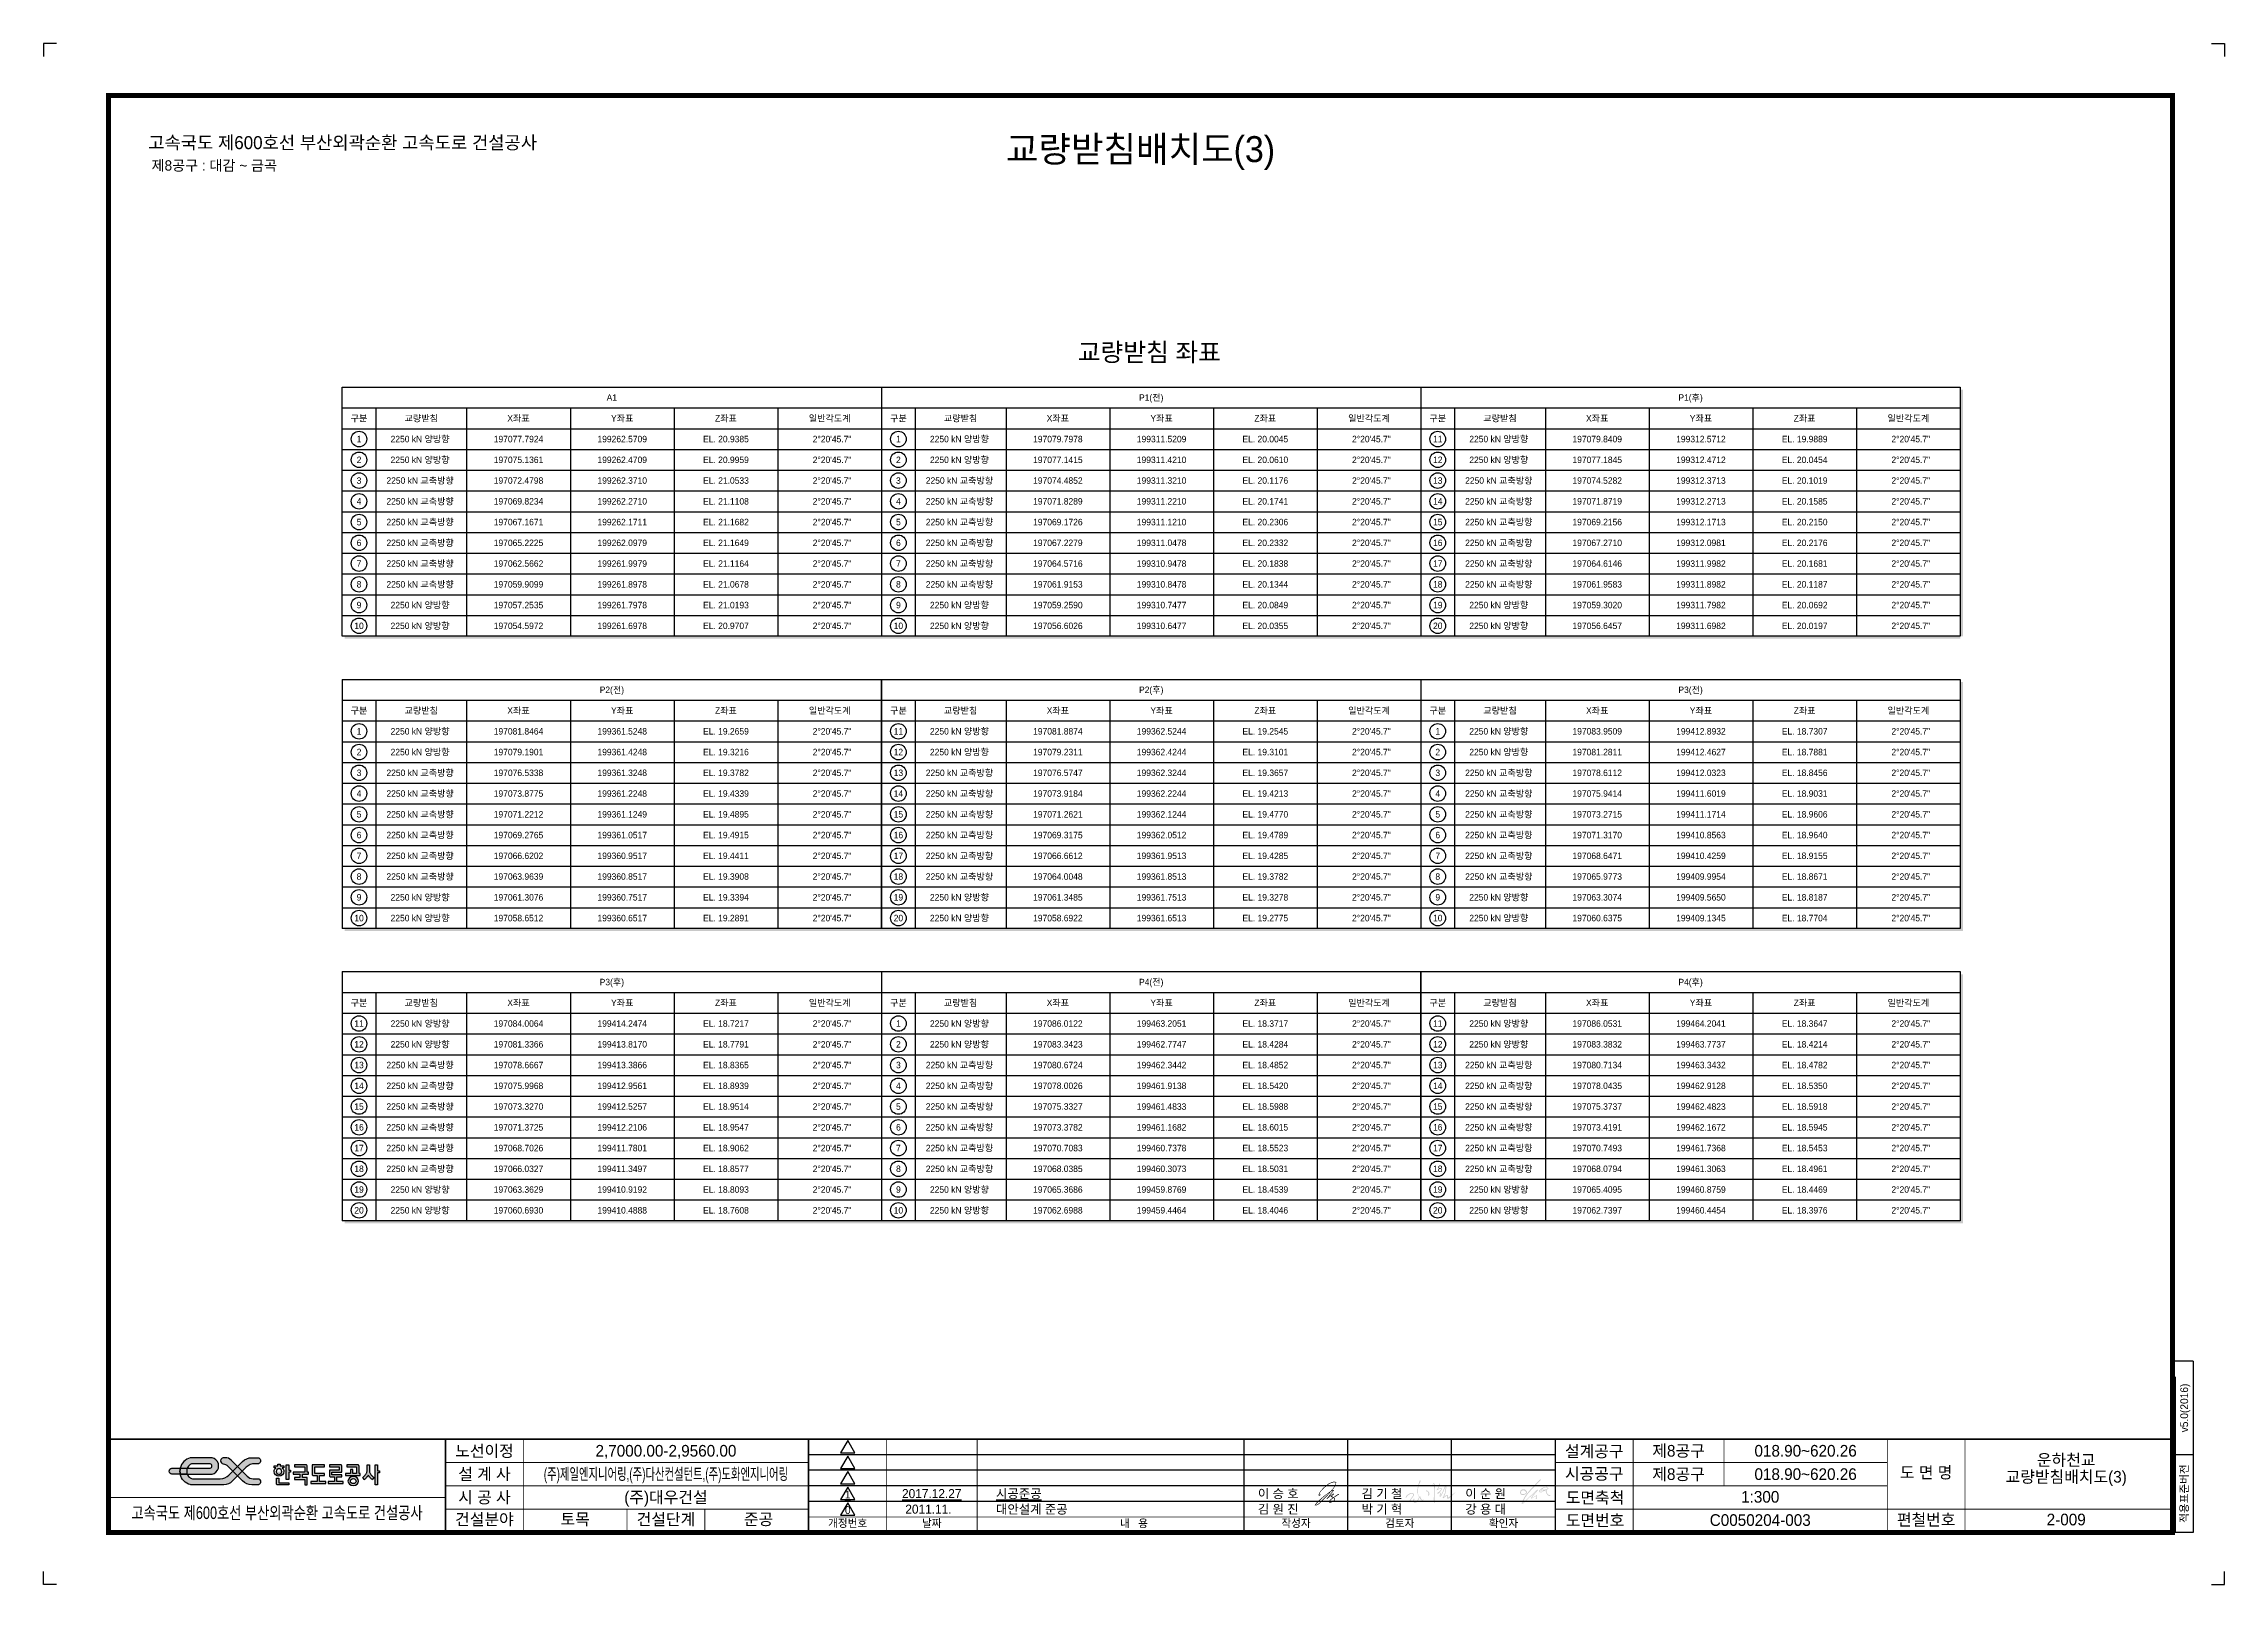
# Paper-space layout '배치1' of a CAD drawing. Header units: millimetres. Extents: x 0 to 841, y 0 to 594.
# The model-space entities are those that its viewports show. They can reach past a viewport. Long polylines and large blocks are cut down to what shows.
import ezdxf
from ezdxf.enums import TextEntityAlignment as Align

# ---------------------------------------------------------------- set-up
doc = ezdxf.new("R2010")
doc.units = ezdxf.units.MM
doc.header["$LTSCALE"] = 8
for name, color, linetype in [('CS-TABL-LIN2', 1, 'Continuous'), ('CS-TABL-TEX2', 3, 'Continuous'), ('CX-BORD', 3, 'Continuous'), ('CX-BORD-LIN1', 4, 'Continuous'), ('CX-BORD-LIN2', 3, 'Continuous'), ('CX-BORD-TEX2', 7, 'Continuous'), ('CX-BORD-TEX3', 6, 'Continuous'), ('CX-MISC', 2, 'Continuous'), ('CX-PAPR', 2, 'Continuous'), ('CZ-TEX1', 6, 'Continuous')]:
    doc.layers.add(name, color=color, linetype=linetype)
doc.layers.get('CX-PAPR').freeze()
doc.styles.add('A_STANDARD', font='')
doc.styles.add('TB_TEXT', font='')
doc.styles.add('TB_WBTXT', font='')
doc.styles.add('TB_WMTXT', font='')
doc.styles.get('A_STANDARD').set_extended_font_data('Dotum')
doc.styles.get('TB_TEXT').set_extended_font_data('Dotum')
doc.styles.get('TB_WBTXT').set_extended_font_data('Dotum')
doc.styles.get('TB_WMTXT').set_extended_font_data('Dotum')

psp = doc.layouts.new('배치1')

msp = doc.modelspace()

# ---------------------------------------------------------------- texts
at = {"layer": 'CS-TABL-TEX2', "style": 'A_STANDARD'}
for s, p in [('A1', (31200, 95500)), ('P1(전)', (93600, 95500)), ('P1(후)', (156000, 95500)), ('구분', (1950, 93100)), ('교량받침', (9150, 93100)), ('X좌표', (20400, 93100)), ('Y좌표', (32400, 93100)), ('Z좌표', (44400, 93100)), ('일반각도계', (56400, 93100)), ('구분', (64350, 93100)), ('교량받침', (71550, 93100)), ('X좌표', (82800, 93100)), ('Y좌표', (94800, 93100)), ('Z좌표', (106800, 93100)), ('일반각도계', (118800, 93100)), ('구분', (126750, 93100)), ('교량받침', (133950, 93100)), ('X좌표', (145200, 93100)), ('Y좌표', (157200, 93100)), ('Z좌표', (169200, 93100)), ('일반각도계', (181200, 93100)), ('1', (1950, 90700)), ('2250 kN 양방향 ', (9150, 90700)), ('197077.7924', (20400, 90700)), ('199262.5709', (32400, 90700)), ('EL. 20.9385', (44400, 90700)), ('  2%%d20\'45.7"', (56400, 90700)), ('1', (64350, 90700)), ('2250 kN 양방향 ', (71550, 90700)), ('197079.7978', (82800, 90700)), ('199311.5209', (94800, 90700)), ('EL. 20.0045', (106800, 90700)), ('  2%%d20\'45.7"', (118800, 90700)), ('11', (126750, 90700)), ('2250 kN 양방향 ', (133950, 90700)), ('197079.8409', (145200, 90700)), ('199312.5712', (157200, 90700)), ('EL. 19.9889', (169200, 90700)), ('  2%%d20\'45.7"', (181200, 90700)), ('2', (1950, 88300)), ('2250 kN 양방향 ', (9150, 88300)), ('197075.1361', (20400, 88300)), ('199262.4709', (32400, 88300)), ('EL. 20.9959', (44400, 88300)), ('  2%%d20\'45.7"', (56400, 88300)), ('2', (64350, 88300)), ('2250 kN 양방향 ', (71550, 88300)), ('197077.1415', (82800, 88300)), ('199311.4210', (94800, 88300)), ('EL. 20.0610', (106800, 88300)), ('  2%%d20\'45.7"', (118800, 88300)), ('12', (126750, 88300)), ('2250 kN 양방향 ', (133950, 88300)), ('197077.1845', (145200, 88300)), ('199312.4712', (157200, 88300)), ('EL. 20.0454', (169200, 88300)), ('  2%%d20\'45.7"', (181200, 88300)), ('3', (1950, 85900)), ('2250 kN 교축방향 ', (9150, 85900)), ('197072.4798', (20400, 85900)), ('199262.3710', (32400, 85900)), ('EL. 21.0533', (44400, 85900)), ('  2%%d20\'45.7"', (56400, 85900)), ('3', (64350, 85900)), ('2250 kN 교축방향 ', (71550, 85900)), ('197074.4852', (82800, 85900)), ('199311.3210', (94800, 85900)), ('EL. 20.1176', (106800, 85900)), ('  2%%d20\'45.7"', (118800, 85900)), ('13', (126750, 85900)), ('2250 kN 교축방향 ', (133950, 85900)), ('197074.5282', (145200, 85900)), ('199312.3713', (157200, 85900)), ('EL. 20.1019', (169200, 85900)), ('  2%%d20\'45.7"', (181200, 85900)), ('4', (1950, 83500)), ('2250 kN 교축방향 ', (9150, 83500)), ('197069.8234', (20400, 83500)), ('199262.2710', (32400, 83500)), ('EL. 21.1108', (44400, 83500)), ('  2%%d20\'45.7"', (56400, 83500)), ('4', (64350, 83500)), ('2250 kN 교축방향 ', (71550, 83500)), ('197071.8289', (82800, 83500)), ('199311.2210', (94800, 83500)), ('EL. 20.1741', (106800, 83500)), ('  2%%d20\'45.7"', (118800, 83500)), ('14', (126750, 83500)), ('2250 kN 교축방향 ', (133950, 83500)), ('197071.8719', (145200, 83500)), ('199312.2713', (157200, 83500)), ('EL. 20.1585', (169200, 83500)), ('  2%%d20\'45.7"', (181200, 83500)), ('5', (1950, 81100)), ('2250 kN 교축방향 ', (9150, 81100)), ('197067.1671', (20400, 81100)), ('199262.1711', (32400, 81100)), ('EL. 21.1682', (44400, 81100)), ('  2%%d20\'45.7"', (56400, 81100)), ('5', (64350, 81100)), ('2250 kN 교축방향 ', (71550, 81100)), ('197069.1726', (82800, 81100)), ('199311.1210', (94800, 81100)), ('EL. 20.2306', (106800, 81100)), ('  2%%d20\'45.7"', (118800, 81100)), ('15', (126750, 81100)), ('2250 kN 교축방향 ', (133950, 81100)), ('197069.2156', (145200, 81100)), ('199312.1713', (157200, 81100)), ('EL. 20.2150', (169200, 81100)), ('  2%%d20\'45.7"', (181200, 81100)), ('6', (1950, 78700)), ('2250 kN 교축방향 ', (9150, 78700)), ('197065.2225', (20400, 78700)), ('199262.0979', (32400, 78700)), ('EL. 21.1649', (44400, 78700)), ('  2%%d20\'45.7"', (56400, 78700)), ('6', (64350, 78700)), ('2250 kN 교축방향 ', (71550, 78700)), ('197067.2279', (82800, 78700)), ('199311.0478', (94800, 78700)), ('EL. 20.2332', (106800, 78700)), ('  2%%d20\'45.7"', (118800, 78700)), ('16', (126750, 78700)), ('2250 kN 교축방향 ', (133950, 78700)), ('197067.2710', (145200, 78700)), ('199312.0981', (157200, 78700)), ('EL. 20.2176', (169200, 78700)), ('  2%%d20\'45.7"', (181200, 78700)), ('7', (1950, 76300)), ('2250 kN 교축방향 ', (9150, 76300)), ('197062.5662', (20400, 76300)), ('199261.9979', (32400, 76300)), ('EL. 21.1164', (44400, 76300)), ('  2%%d20\'45.7"', (56400, 76300)), ('7', (64350, 76300)), ('2250 kN 교축방향 ', (71550, 76300)), ('197064.5716', (82800, 76300)), ('199310.9478', (94800, 76300)), ('EL. 20.1838', (106800, 76300)), ('  2%%d20\'45.7"', (118800, 76300)), ('17', (126750, 76300)), ('2250 kN 교축방향 ', (133950, 76300)), ('197064.6146', (145200, 76300)), ('199311.9982', (157200, 76300)), ('EL. 20.1681', (169200, 76300)), ('  2%%d20\'45.7"', (181200, 76300)), ('8', (1950, 73900)), ('2250 kN 교축방향 ', (9150, 73900)), ('197059.9099', (20400, 73900)), ('199261.8978', (32400, 73900)), ('EL. 21.0678', (44400, 73900)), ('  2%%d20\'45.7"', (56400, 73900)), ('8', (64350, 73900)), ('2250 kN 교축방향 ', (71550, 73900)), ('197061.9153', (82800, 73900)), ('199310.8478', (94800, 73900)), ('EL. 20.1344', (106800, 73900)), ('  2%%d20\'45.7"', (118800, 73900)), ('18', (126750, 73900)), ('2250 kN 교축방향 ', (133950, 73900)), ('197061.9583', (145200, 73900)), ('199311.8982', (157200, 73900)), ('EL. 20.1187', (169200, 73900)), ('  2%%d20\'45.7"', (181200, 73900)), ('9', (1950, 71500)), ('2250 kN 양방향 ', (9150, 71500)), ('197057.2535', (20400, 71500)), ('199261.7978', (32400, 71500)), ('EL. 21.0193', (44400, 71500)), ('  2%%d20\'45.7"', (56400, 71500)), ('9', (64350, 71500)), ('2250 kN 양방향 ', (71550, 71500)), ('197059.2590', (82800, 71500)), ('199310.7477', (94800, 71500)), ('EL. 20.0849', (106800, 71500)), ('  2%%d20\'45.7"', (118800, 71500)), ('19', (126750, 71500)), ('2250 kN 양방향 ', (133950, 71500)), ('197059.3020', (145200, 71500)), ('199311.7982', (157200, 71500)), ('EL. 20.0692', (169200, 71500)), ('  2%%d20\'45.7"', (181200, 71500)), ('10', (1950, 69100)), ('2250 kN 양방향 ', (9150, 69100)), ('197054.5972', (20400, 69100)), ('199261.6978', (32400, 69100)), ('EL. 20.9707', (44400, 69100)), ('  2%%d20\'45.7"', (56400, 69100)), ('10', (64350, 69100)), ('2250 kN 양방향 ', (71550, 69100)), ('197056.6026', (82800, 69100)), ('199310.6477', (94800, 69100)), ('EL. 20.0355', (106800, 69100)), ('  2%%d20\'45.7"', (118800, 69100)), ('20', (126750, 69100)), ('2250 kN 양방향 ', (133950, 69100)), ('197056.6457', (145200, 69100)), ('199311.6982', (157200, 69100)), ('EL. 20.0197', (169200, 69100)), ('  2%%d20\'45.7"', (181200, 69100)), ('P2(전)', (31200, 61700)), ('P2(후)', (93600, 61700)), ('P3(전)', (156000, 61700)), ('구분', (1950, 59300)), ('교량받침', (9150, 59300)), ('X좌표', (20400, 59300)), ('Y좌표', (32400, 59300)), ('Z좌표', (44400, 59300)), ('일반각도계', (56400, 59300)), ('구분', (64350, 59300)), ('교량받침', (71550, 59300)), ('X좌표', (82800, 59300)), ('Y좌표', (94800, 59300)), ('Z좌표', (106800, 59300)), ('일반각도계', (118800, 59300)), ('구분', (126750, 59300)), ('교량받침', (133950, 59300)), ('X좌표', (145200, 59300)), ('Y좌표', (157200, 59300)), ('Z좌표', (169200, 59300)), ('일반각도계', (181200, 59300)), ('1', (1950, 56900)), ('2250 kN 양방향 ', (9150, 56900)), ('197081.8464', (20400, 56900)), ('199361.5248', (32400, 56900)), ('EL. 19.2659', (44400, 56900)), ('  2%%d20\'45.7"', (56400, 56900)), ('11', (64350, 56900)), ('2250 kN 양방향 ', (71550, 56900)), ('197081.8874', (82800, 56900)), ('199362.5244', (94800, 56900)), ('EL. 19.2545', (106800, 56900)), ('  2%%d20\'45.7"', (118800, 56900)), ('1', (126750, 56900)), ('2250 kN 양방향 ', (133950, 56900)), ('197083.9509', (145200, 56900)), ('199412.8932', (157200, 56900)), ('EL. 18.7307', (169200, 56900)), ('  2%%d20\'45.7"', (181200, 56900)), ('2', (1950, 54500)), ('2250 kN 양방향 ', (9150, 54500)), ('197079.1901', (20400, 54500)), ('199361.4248', (32400, 54500)), ('EL. 19.3216', (44400, 54500)), ('  2%%d20\'45.7"', (56400, 54500)), ('12', (64350, 54500)), ('2250 kN 양방향 ', (71550, 54500)), ('197079.2311', (82800, 54500)), ('199362.4244', (94800, 54500)), ('EL. 19.3101', (106800, 54500)), ('  2%%d20\'45.7"', (118800, 54500)), ('2', (126750, 54500)), ('2250 kN 양방향 ', (133950, 54500)), ('197081.2811', (145200, 54500)), ('199412.4627', (157200, 54500)), ('EL. 18.7881', (169200, 54500)), ('  2%%d20\'45.7"', (181200, 54500)), ('3', (1950, 52100)), ('2250 kN 교축방향 ', (9150, 52100)), ('197076.5338', (20400, 52100)), ('199361.3248', (32400, 52100)), ('EL. 19.3782', (44400, 52100)), ('  2%%d20\'45.7"', (56400, 52100)), ('13', (64350, 52100)), ('2250 kN 교축방향 ', (71550, 52100)), ('197076.5747', (82800, 52100)), ('199362.3244', (94800, 52100)), ('EL. 19.3657', (106800, 52100)), ('  2%%d20\'45.7"', (118800, 52100)), ('3', (126750, 52100)), ('2250 kN 교축방향 ', (133950, 52100)), ('197078.6112', (145200, 52100)), ('199412.0323', (157200, 52100)), ('EL. 18.8456', (169200, 52100)), ('  2%%d20\'45.7"', (181200, 52100)), ('4', (1950, 49700)), ('2250 kN 교축방향 ', (9150, 49700)), ('197073.8775', (20400, 49700)), ('199361.2248', (32400, 49700)), ('EL. 19.4339', (44400, 49700)), ('  2%%d20\'45.7"', (56400, 49700)), ('14', (64350, 49700)), ('2250 kN 교축방향 ', (71550, 49700)), ('197073.9184', (82800, 49700)), ('199362.2244', (94800, 49700)), ('EL. 19.4213', (106800, 49700)), ('  2%%d20\'45.7"', (118800, 49700)), ('4', (126750, 49700)), ('2250 kN 교축방향 ', (133950, 49700)), ('197075.9414', (145200, 49700)), ('199411.6019', (157200, 49700)), ('EL. 18.9031', (169200, 49700)), ('  2%%d20\'45.7"', (181200, 49700)), ('5', (1950, 47300)), ('2250 kN 교축방향 ', (9150, 47300)), ('197071.2212', (20400, 47300)), ('199361.1249', (32400, 47300)), ('EL. 19.4895', (44400, 47300)), ('  2%%d20\'45.7"', (56400, 47300)), ('15', (64350, 47300)), ('2250 kN 교축방향 ', (71550, 47300)), ('197071.2621', (82800, 47300)), ('199362.1244', (94800, 47300)), ('EL. 19.4770', (106800, 47300)), ('  2%%d20\'45.7"', (118800, 47300)), ('5', (126750, 47300)), ('2250 kN 교축방향 ', (133950, 47300)), ('197073.2715', (145200, 47300)), ('199411.1714', (157200, 47300)), ('EL. 18.9606', (169200, 47300)), ('  2%%d20\'45.7"', (181200, 47300)), ('6', (1950, 44900)), ('2250 kN 교축방향 ', (9150, 44900)), ('2250 kN 교축방향 ', (9150, 42500)), ('197069.2765', (20400, 44900)), ('199361.0517', (32400, 44900)), ('EL. 19.4915', (44400, 44900)), ('  2%%d20\'45.7"', (56400, 44900)), ('16', (64350, 44900)), ('2250 kN 교축방향 ', (71550, 44900)), ('2250 kN 교축방향 ', (71550, 42500)), ('197069.3175', (82800, 44900)), ('199362.0512', (94800, 44900)), ('EL. 19.4789', (106800, 44900)), ('  2%%d20\'45.7"', (118800, 44900)), ('6', (126750, 44900)), ('2250 kN 교축방향 ', (133950, 44900)), ('2250 kN 교축방향 ', (133950, 42500)), ('197071.3170', (145200, 44900)), ('199410.8563', (157200, 44900)), ('EL. 18.9640', (169200, 44900)), ('  2%%d20\'45.7"', (181200, 44900)), ('8', (1950, 40100)), ('7', (1950, 42500)), ('2250 kN 교축방향 ', (9150, 40100)), ('197066.6202', (20400, 42500)), ('197063.9639', (20400, 40100)), ('199360.9517', (32400, 42500)), ('199360.8517', (32400, 40100)), ('EL. 19.4411', (44400, 42500)), ('EL. 19.3908', (44400, 40100)), ('  2%%d20\'45.7"', (56400, 42500)), ('  2%%d20\'45.7"', (56400, 40100)), ('17', (64350, 42500)), ('18', (64350, 40100)), ('2250 kN 교축방향 ', (71550, 40100)), ('197066.6612', (82800, 42500)), ('197064.0048', (82800, 40100)), ('199361.9513', (94800, 42500)), ('199361.8513', (94800, 40100)), ('EL. 19.4285', (106800, 42500)), ('EL. 19.3782', (106800, 40100)), ('  2%%d20\'45.7"', (118800, 42500)), ('  2%%d20\'45.7"', (118800, 40100)), ('8', (126750, 40100)), ('7', (126750, 42500)), ('2250 kN 교축방향 ', (133950, 40100)), ('197068.6471', (145200, 42500)), ('197065.9773', (145200, 40100)), ('199410.4259', (157200, 42500)), ('199409.9954', (157200, 40100)), ('EL. 18.9155', (169200, 42500)), ('EL. 18.8671', (169200, 40100)), ('  2%%d20\'45.7"', (181200, 42500)), ('  2%%d20\'45.7"', (181200, 40100)), ('9', (1950, 37700)), ('2250 kN 양방향 ', (9150, 37700)), ('197061.3076', (20400, 37700)), ('199360.7517', (32400, 37700)), ('EL. 19.3394', (44400, 37700)), ('  2%%d20\'45.7"', (56400, 37700)), ('19', (64350, 37700)), ('2250 kN 양방향 ', (71550, 37700)), ('197061.3485', (82800, 37700)), ('199361.7513', (94800, 37700)), ('EL. 19.3278', (106800, 37700)), ('  2%%d20\'45.7"', (118800, 37700)), ('9', (126750, 37700)), ('2250 kN 양방향 ', (133950, 37700)), ('197063.3074', (145200, 37700)), ('199409.5650', (157200, 37700)), ('EL. 18.8187', (169200, 37700)), ('  2%%d20\'45.7"', (181200, 37700)), ('10', (1950, 35300)), ('2250 kN 양방향 ', (9150, 35300)), ('197058.6512', (20400, 35300)), ('199360.6517', (32400, 35300)), ('EL. 19.2891', (44400, 35300)), ('  2%%d20\'45.7"', (56400, 35300)), ('20', (64350, 35300)), ('2250 kN 양방향 ', (71550, 35300)), ('197058.6922', (82800, 35300)), ('199361.6513', (94800, 35300)), ('EL. 19.2775', (106800, 35300)), ('  2%%d20\'45.7"', (118800, 35300)), ('10', (126750, 35300)), ('2250 kN 양방향 ', (133950, 35300)), ('197060.6375', (145200, 35300)), ('199409.1345', (157200, 35300)), ('EL. 18.7704', (169200, 35300)), ('  2%%d20\'45.7"', (181200, 35300)), ('P3(후)', (31200, 27900)), ('P4(전)', (93600, 27900)), ('P4(후)', (156000, 27900)), ('구분', (1950, 25500)), ('교량받침', (9150, 25500)), ('X좌표', (20400, 25500)), ('Y좌표', (32400, 25500)), ('Z좌표', (44400, 25500)), ('일반각도계', (56400, 25500)), ('구분', (64350, 25500)), ('교량받침', (71550, 25500)), ('X좌표', (82800, 25500)), ('Y좌표', (94800, 25500)), ('Z좌표', (106800, 25500)), ('일반각도계', (118800, 25500)), ('구분', (126750, 25500)), ('교량받침', (133950, 25500)), ('X좌표', (145200, 25500)), ('Y좌표', (157200, 25500)), ('Z좌표', (169200, 25500)), ('일반각도계', (181200, 25500)), ('11', (1950, 23100)), ('2250 kN 양방향 ', (9150, 23100)), ('197084.0064', (20400, 23100)), ('199414.2474', (32400, 23100)), ('EL. 18.7217', (44400, 23100)), ('  2%%d20\'45.7"', (56400, 23100)), ('1', (64350, 23100)), ('2250 kN 양방향 ', (71550, 23100)), ('197086.0122', (82800, 23100)), ('199463.2051', (94800, 23100)), ('EL. 18.3717', (106800, 23100)), ('  2%%d20\'45.7"', (118800, 23100)), ('11', (126750, 23100)), ('2250 kN 양방향 ', (133950, 23100)), ('197086.0531', (145200, 23100)), ('199464.2041', (157200, 23100)), ('EL. 18.3647', (169200, 23100)), ('  2%%d20\'45.7"', (181200, 23100)), ('12', (1950, 20700)), ('2250 kN 양방향 ', (9150, 20700)), ('197081.3366', (20400, 20700)), ('199413.8170', (32400, 20700)), ('EL. 18.7791', (44400, 20700)), ('  2%%d20\'45.7"', (56400, 20700)), ('2', (64350, 20700)), ('2250 kN 양방향 ', (71550, 20700)), ('197083.3423', (82800, 20700)), ('199462.7747', (94800, 20700)), ('EL. 18.4284', (106800, 20700)), ('  2%%d20\'45.7"', (118800, 20700)), ('12', (126750, 20700)), ('2250 kN 양방향 ', (133950, 20700)), ('197083.3832', (145200, 20700)), ('199463.7737', (157200, 20700)), ('EL. 18.4214', (169200, 20700)), ('  2%%d20\'45.7"', (181200, 20700)), ('13', (1950, 18300)), ('2250 kN 교축방향 ', (9150, 18300)), ('197078.6667', (20400, 18300)), ('199413.3866', (32400, 18300)), ('EL. 18.8365', (44400, 18300)), ('  2%%d20\'45.7"', (56400, 18300)), ('3', (64350, 18300)), ('2250 kN 교축방향 ', (71550, 18300)), ('197080.6724', (82800, 18300)), ('199462.3442', (94800, 18300)), ('EL. 18.4852', (106800, 18300)), ('  2%%d20\'45.7"', (118800, 18300)), ('13', (126750, 18300)), ('2250 kN 교축방향 ', (133950, 18300)), ('197080.7134', (145200, 18300)), ('199463.3432', (157200, 18300)), ('EL. 18.4782', (169200, 18300)), ('  2%%d20\'45.7"', (181200, 18300)), ('14', (1950, 15900)), ('2250 kN 교축방향 ', (9150, 15900)), ('197075.9968', (20400, 15900)), ('199412.9561', (32400, 15900)), ('EL. 18.8939', (44400, 15900)), ('  2%%d20\'45.7"', (56400, 15900)), ('4', (64350, 15900)), ('2250 kN 교축방향 ', (71550, 15900)), ('197078.0026', (82800, 15900)), ('199461.9138', (94800, 15900)), ('EL. 18.5420', (106800, 15900)), ('  2%%d20\'45.7"', (118800, 15900)), ('14', (126750, 15900)), ('2250 kN 교축방향 ', (133950, 15900)), ('197078.0435', (145200, 15900)), ('199462.9128', (157200, 15900)), ('EL. 18.5350', (169200, 15900)), ('  2%%d20\'45.7"', (181200, 15900)), ('15', (1950, 13500)), ('2250 kN 교축방향 ', (9150, 13500)), ('197073.3270', (20400, 13500)), ('199412.5257', (32400, 13500)), ('EL. 18.9514', (44400, 13500)), ('  2%%d20\'45.7"', (56400, 13500)), ('5', (64350, 13500)), ('2250 kN 교축방향 ', (71550, 13500)), ('197075.3327', (82800, 13500)), ('199461.4833', (94800, 13500)), ('EL. 18.5988', (106800, 13500)), ('  2%%d20\'45.7"', (118800, 13500)), ('15', (126750, 13500)), ('2250 kN 교축방향 ', (133950, 13500)), ('197075.3737', (145200, 13500)), ('199462.4823', (157200, 13500)), ('EL. 18.5918', (169200, 13500)), ('  2%%d20\'45.7"', (181200, 13500)), ('16', (1950, 11100)), ('2250 kN 교축방향 ', (9150, 11100)), ('197071.3725', (20400, 11100)), ('199412.2106', (32400, 11100)), ('EL. 18.9547', (44400, 11100)), ('  2%%d20\'45.7"', (56400, 11100)), ('6', (64350, 11100)), ('2250 kN 교축방향 ', (71550, 11100)), ('197073.3782', (82800, 11100)), ('199461.1682', (94800, 11100)), ('EL. 18.6015', (106800, 11100)), ('  2%%d20\'45.7"', (118800, 11100)), ('16', (126750, 11100)), ('2250 kN 교축방향 ', (133950, 11100)), ('197073.4191', (145200, 11100)), ('199462.1672', (157200, 11100)), ('EL. 18.5945', (169200, 11100)), ('  2%%d20\'45.7"', (181200, 11100)), ('17', (1950, 8700)), ('2250 kN 교축방향 ', (9150, 8700)), ('197068.7026', (20400, 8700)), ('199411.7801', (32400, 8700)), ('EL. 18.9062', (44400, 8700)), ('  2%%d20\'45.7"', (56400, 8700)), ('7', (64350, 8700)), ('2250 kN 교축방향 ', (71550, 8700)), ('197070.7083', (82800, 8700)), ('199460.7378', (94800, 8700)), ('EL. 18.5523', (106800, 8700)), ('  2%%d20\'45.7"', (118800, 8700)), ('17', (126750, 8700)), ('2250 kN 교축방향 ', (133950, 8700)), ('197070.7493', (145200, 8700)), ('199461.7368', (157200, 8700)), ('EL. 18.5453', (169200, 8700)), ('  2%%d20\'45.7"', (181200, 8700)), ('18', (1950, 6300)), ('2250 kN 교축방향 ', (9150, 6300)), ('197066.0327', (20400, 6300)), ('199411.3497', (32400, 6300)), ('EL. 18.8577', (44400, 6300)), ('  2%%d20\'45.7"', (56400, 6300)), ('8', (64350, 6300)), ('2250 kN 교축방향 ', (71550, 6300)), ('197068.0385', (82800, 6300)), ('199460.3073', (94800, 6300)), ('EL. 18.5031', (106800, 6300)), ('  2%%d20\'45.7"', (118800, 6300)), ('18', (126750, 6300)), ('2250 kN 교축방향 ', (133950, 6300)), ('197068.0794', (145200, 6300)), ('199461.3063', (157200, 6300)), ('EL. 18.4961', (169200, 6300)), ('  2%%d20\'45.7"', (181200, 6300)), ('19', (1950, 3900)), ('2250 kN 양방향 ', (9150, 3900)), ('197063.3629', (20400, 3900)), ('199410.9192', (32400, 3900)), ('EL. 18.8093', (44400, 3900)), ('  2%%d20\'45.7"', (56400, 3900)), ('9', (64350, 3900)), ('2250 kN 양방향 ', (71550, 3900)), ('197065.3686', (82800, 3900)), ('199459.8769', (94800, 3900)), ('EL. 18.4539', (106800, 3900)), ('  2%%d20\'45.7"', (118800, 3900)), ('19', (126750, 3900)), ('2250 kN 양방향 ', (133950, 3900)), ('197065.4095', (145200, 3900)), ('199460.8759', (157200, 3900)), ('EL. 18.4469', (169200, 3900)), ('  2%%d20\'45.7"', (181200, 3900)), ('20', (1950, 1500)), ('2250 kN 양방향 ', (9150, 1500)), ('197060.6930', (20400, 1500)), ('199410.4888', (32400, 1500)), ('EL. 18.7608', (44400, 1500)), ('  2%%d20\'45.7"', (56400, 1500)), ('10', (64350, 1500)), ('2250 kN 양방향 ', (71550, 1500)), ('197062.6988', (82800, 1500)), ('199459.4464', (94800, 1500)), ('EL. 18.4046', (106800, 1500)), ('  2%%d20\'45.7"', (118800, 1500)), ('20', (126750, 1500)), ('2250 kN 양방향 ', (133950, 1500)), ('197062.7397', (145200, 1500)), ('199460.4454', (157200, 1500)), ('EL. 18.3976', (169200, 1500)), ('  2%%d20\'45.7"', (181200, 1500))]:
    msp.add_text(s, height=750, dxfattribs=at).set_placement(p, align=Align.MIDDLE_CENTER)
at = {"layer": 'CZ-TEX1', "style": 'A_STANDARD'}
msp.add_text('교량받침 좌표', height=2100, dxfattribs=at).set_placement((93387, 99700), align=Align.CENTER)

# ---------------------------------------------------------------- blocks, each defined once
blk = doc.blocks.new('CXBLKA1-KHCA2')
at = {"layer": 'CX-BORD-TEX2'}
h = blk.add_hatch(color=256, dxfattribs=at)
h.paths.add_polyline_path([(496.15, 32.21), (496.22, 32.35), (497.25, 33.23), (497.33, 33.26), (497.41, 33.25), (497.45, 33.25), (497.53, 33.22), (497.7, 33.04), (497.79, 32.94), (497.81, 32.87), (497.8, 32.81), (497.78, 32.69), (497.54, 32.36), (497.37, 32.22), (496.38, 31.76), (496.12, 31.76), (496.1, 31.81), (496.08, 32), (496.11, 32.12)], flags=16)
h.paths.add_polyline_path([(494.3, 34.24), (495.24, 34.97), (495.46, 35.13), (495.53, 35.16), (495.56, 35.14), (495.56, 35.13), (495.57, 35.11), (495.55, 35.06), (495.43, 34.9), (494.35, 33.79), (493.45, 32.92), (492.42, 31.79), (492.14, 31.51), (491.5, 31.06), (491.06, 30.79), (490.75, 30.73), (490.6, 30.75), (490.6, 30.79), (490.68, 30.9), (491.5, 31.7), (492.21, 32.4)], flags=16)
h.paths.add_polyline_path([(492.18, 34.7), (491.95, 34.54), (491.94, 34.41), (492.03, 34.34), (492.09, 34.36), (492.09, 34.43), (492.18, 34.48), (492.33, 34.59), (492.34, 34.64), (492.38, 34.84), (492.48, 34.79), (492.44, 34.74), (492.44, 34.54), (492.26, 34.34), (492.26, 34.31), (492.28, 34.23), (492.2, 34.14), (492.02, 34.12), (491.85, 34.17), (491.73, 34.29), (491.72, 34.53), (491.83, 34.99), (492.12, 35.58), (492.58, 36.16), (493.48, 37.17), (494.81, 38.3), (495.8, 39.01), (496.96, 39.45), (497.47, 39.59), (497.87, 39.57), (498.29, 39.52), (498.45, 39.42), (498.48, 39.23), (498.43, 38.89), (498.26, 38.31), (497.94, 37.71), (497.54, 37.03), (497.12, 36.59), (496.95, 36.38), (496.88, 36.27), (496.9, 36.25), (496.98, 36.29), (497.09, 36.34), (497.27, 36.38), (497.42, 36.41), (497.51, 36.4), (497.56, 36.37), (497.58, 36.27), (497.53, 36.17), (497.38, 35.95), (495.8, 33.98), (495.55, 33.65), (495.65, 33.72), (495.77, 33.86), (496.02, 34.1), (496.39, 34.39), (496.85, 34.73), (497.23, 34.94), (497.44, 34.99), (497.52, 34.99), (497.62, 34.92), (497.62, 34.84), (497.58, 34.77), (497.47, 34.59), (497.16, 34.26), (496.99, 34.11), (496.94, 34.02), (496.94, 33.93), (496.99, 33.84), (497.16, 33.7), (497.35, 33.62), (497.44, 33.61), (497.58, 33.63), (497.65, 33.73), (497.92, 33.95), (498.65, 34.45), (499.21, 34.79), (499.33, 34.88), (499.5, 34.86), (499.6, 34.77), (499.58, 34.67), (499.5, 34.61), (499.39, 34.59), (499.32, 34.56), (497.86, 33.59), (497.76, 33.55), (497.69, 33.54), (497.63, 33.5), (497.98, 33.15), (498.07, 32.98), (498.07, 32.85), (498, 32.59), (497.86, 32.32), (497.51, 32.05), (497.08, 31.81), (496.62, 31.6), (496.24, 31.49), (495.94, 31.51), (495.78, 31.6), (495.73, 31.74), (495.75, 31.95), (495.84, 32.21), (495.96, 32.43), (496.18, 32.64), (497.04, 33.34), (497.08, 33.39), (497.06, 33.46), (496.98, 33.49), (496.82, 33.66), (496.73, 33.71), (496.69, 33.67), (496.6, 33.58), (496.49, 33.57), (496.37, 33.66), (496.37, 33.8), (496.43, 33.87), (496.71, 34.06), (497.02, 34.36), (497.23, 34.54), (497.31, 34.61), (497.29, 34.67), (497.25, 34.65), (497.19, 34.62), (497, 34.5), (496.16, 33.95), (495.78, 33.61), (495.42, 33.3), (495.04, 32.95), (494.95, 32.88), (494.87, 32.89), (494.79, 32.95), (494.78, 33.06), (494.81, 33.1), (494.87, 33.17), (496.2, 34.82), (497.04, 35.88), (497.11, 35.99), (497.13, 36.06), (497.13, 36.08), (497.1, 36.08), (497.06, 36.08), (496.95, 36.07), (496.73, 35.96), (496.38, 35.7), (495.95, 35.2), (495.71, 34.88), (495.28, 34.42), (493.55, 32.64), (492.79, 31.83), (492.51, 31.53), (491.99, 31.11), (491.55, 30.8), (491.06, 30.55), (490.74, 30.45), (490.42, 30.43), (490.25, 30.47), (490.22, 30.59), (490.26, 30.71), (490.33, 30.85), (490.75, 31.32), (491.57, 32.19), (492.66, 33.13), (493.73, 34.07), (494.67, 34.76), (495.4, 35.3), (495.57, 35.43), (495.66, 35.5), (496.32, 35.95), (496.43, 36.05), (497.35, 37.13), (497.66, 37.62), (498.03, 38.33), (498.2, 38.83), (498.24, 39.12), (498.19, 39.24), (498.04, 39.31), (497.54, 39.33), (497.38, 39.31), (496.81, 39.15), (495.93, 38.82), (495.61, 38.61), (494.22, 37.49), (493.54, 36.89), (492.91, 36.22), (492.43, 35.64), (492.2, 35.27), (492.14, 35.06), (492.13, 34.83), (492.18, 34.75)])
h = blk.add_hatch(color=256, dxfattribs=at)
h.paths.add_polyline_path([(538.19, 38.62), (538.19, 38.72), (538.15, 38.76), (538.15, 38.78), (538.32, 38.8), (538.45, 38.78), (538.49, 38.76), (538.51, 38.67), (538.52, 38.56), (538.49, 38.44), (538.01, 37.29), (537.75, 36.87), (537.66, 36.76), (537.66, 36.74), (537.68, 36.74), (537.7, 36.75), (538.18, 36.98), (538.41, 37.06), (538.66, 37.11), (538.92, 37.12), (539.13, 37.05), (539.21, 36.94), (539.23, 36.8), (539.22, 36.69), (539.16, 36.49), (538.92, 36.14), (538.45, 35.67), (538.27, 35.51), (538.15, 35.44), (538.14, 35.4), (538.15, 35.4), (538.19, 35.42), (538.33, 35.45), (538.48, 35.45), (538.62, 35.38), (538.68, 35.27), (538.7, 35.17), (538.73, 34.62), (538.73, 34.52), (538.64, 34.45), (538.57, 34.31), (538.58, 34.22), (538.58, 34.13), (538.64, 34.12), (538.68, 34.21), (538.9, 34.47), (539.26, 35.14), (540.12, 37.03), (540.46, 38.04), (540.57, 38.2), (540.66, 38.25), (540.74, 38.24), (540.79, 38.17), (540.86, 37.99), (540.9, 37.67), (540.9, 37.28), (540.87, 36.55), (540.77, 35.84), (540.7, 35.55), (540.36, 34.42), (540.03, 33.86), (539.99, 33.71), (540.01, 33.68), (540.09, 33.71), (540.17, 33.82), (540.49, 34.11), (540.89, 34.38), (541.18, 34.46), (541.41, 34.43), (541.46, 34.37), (541.51, 34.23), (541.55, 34.07), (541.51, 33.65), (541.53, 33.53), (541.61, 33.5), (541.71, 33.51), (541.87, 33.57), (544.42, 35.53), (544.46, 35.56), (544.49, 35.47), (544.44, 35.38), (543.73, 34.75), (542.89, 33.92), (542.11, 33.23), (541.85, 33.1), (541.68, 33.07), (541.44, 33.07), (541.32, 33.13), (541.19, 33.27), (541.18, 33.43), (541.18, 33.55), (541.27, 34.1), (541.26, 34.16), (541.22, 34.19), (541.06, 34.17), (540.76, 33.98), (540.09, 33.4), (539.92, 33.26), (539.72, 33.22), (539.56, 33.31), (539.54, 33.37), (539.54, 33.44), (539.81, 33.84), (540.3, 35.03), (540.51, 35.8), (540.65, 37.06), (540.66, 37.55), (540.66, 37.69), (540.65, 37.7), (540.63, 37.7), (540.61, 37.67), (539.84, 35.8), (538.95, 34.11), (538.79, 33.9), (538.56, 33.75), (538.47, 33.75), (538.41, 33.79), (538.38, 33.91), (538.35, 34.32), (538.39, 34.49), (538.42, 34.54), (538.48, 34.63), (538.47, 35.11), (538.44, 35.18), (538.36, 35.2), (538.24, 35.2), (537.85, 35.02), (537.62, 34.96), (537.5, 35.01), (537.44, 35.11), (537.44, 35.2), (537.46, 35.26), (537.52, 35.28), (537.82, 35.46), (538.43, 35.98), (538.88, 36.44), (538.98, 36.64), (538.99, 36.79), (538.98, 36.86), (538.92, 36.93), (538.83, 36.94), (538.67, 36.93), (538.48, 36.91), (538.02, 36.7), (537.49, 36.4), (537.37, 36.32), (537.25, 36.28), (537.18, 36.39), (537.23, 36.5), (537.36, 36.64), (537.9, 37.52), (538.09, 38.01), (538.18, 38.45)])
h.paths.add_polyline_path([(535.53, 37.63), (535.75, 38.32), (535.9, 38.57), (535.96, 38.64), (536.04, 38.66), (536.11, 38.59), (536.16, 38.49), (536.18, 38.33), (536.18, 36.03), (536.1, 32.23), (536.14, 31.7), (536.27, 31.45), (536.37, 31.37), (536.55, 31.53), (536.55, 31.66), (536.49, 31.68), (536.45, 31.82), (536.45, 32.05), (536.53, 38.15), (536.41, 38.65), (536.26, 38.95), (536.18, 38.99), (536.01, 39.01), (535.9, 38.95), (535.84, 38.87), (535.56, 38.07), (535.5, 37.76), (535.49, 37.65), (535.51, 37.63)])
h.paths.add_polyline_path([(533.15, 35.88), (533.34, 35.88), (533.46, 35.87), (533.6, 35.8), (533.78, 35.66), (533.93, 35.45), (534.01, 35.24), (534.04, 35.01), (534.04, 34.79), (533.96, 34.59), (533.89, 34.39), (533.92, 34.31), (534.01, 34.2), (534.09, 34.15), (534.16, 34.15), (534.22, 34.22), (534.4, 34.59), (534.45, 34.94), (534.41, 35.17), (534.29, 35.46), (534.12, 35.73), (533.82, 36.01), (533.61, 36.17), (533.44, 36.22), (533.26, 36.21), (533.18, 36.17), (533.12, 36.11), (533.08, 36.01), (533.09, 35.93), (533.12, 35.91)])
h.paths.add_polyline_path([(528.24, 31.84), (528.17, 32), (528.18, 32.37), (528.32, 32.9), (528.38, 33.04), (528.52, 33.05), (528.65, 33.03), (528.68, 32.93), (528.64, 32.78), (528.53, 32.47), (528.46, 32.23), (528.5, 31.96), (528.59, 31.77), (528.72, 31.66), (529.02, 31.67), (529.17, 31.76), (529.53, 32.09), (529.8, 32.42), (530.02, 32.78), (530.24, 33.21), (530.5, 33.79), (530.52, 33.89), (530.63, 33.97), (530.82, 33.95), (530.93, 33.78), (531.07, 33.38), (531.31, 32.88), (531.49, 32.69), (531.7, 32.56), (531.85, 32.53), (532.2, 32.61), (532.31, 32.68), (532.34, 32.68), (532.34, 32.61), (532.15, 32.47), (531.89, 32.34), (531.72, 32.33), (531.44, 32.38), (531.27, 32.51), (530.95, 32.87), (530.82, 33.13), (530.8, 33.24), (530.73, 33.37), (530.7, 33.4), (530.56, 33.36), (530.5, 33.24), (530.21, 32.57), (529.81, 31.97), (529.43, 31.61), (529.24, 31.46), (528.9, 31.42), (528.62, 31.42), (528.53, 31.48), (528.33, 31.67)])
h.paths.add_polyline_path([(530.22, 33.84), (530.02, 34.35), (529.74, 35.71), (529.76, 36.37), (530, 37.85), (530.54, 39.71), (530.65, 39.96), (530.75, 40.07), (530.9, 40.04), (530.99, 39.92), (530.99, 39.79), (530.94, 39.54), (530.84, 39.29), (530.4, 38.41), (530.21, 37.78), (530.09, 37.1), (529.97, 36.24), (529.96, 35.66), (530.07, 34.85), (530.22, 34.18), (530.27, 34.07), (530.27, 33.91), (530.26, 33.86)])
h.paths.add_polyline_path([(525.68, 33.63), (525.58, 33.49), (525.46, 33.39), (525.36, 33.44), (525.3, 33.54), (525.31, 33.64), (525.61, 34.19), (526.04, 34.61), (526.62, 34.96), (527.2, 35.18), (527.64, 35.22), (528.08, 35.18), (528.27, 35.03), (528.44, 34.69), (528.47, 34.5), (528.44, 34.34), (528.26, 33.96), (527.2, 32.5), (527.23, 32.4), (527.2, 32.28), (527.11, 32.2), (526.92, 32.15), (526.81, 32.21), (526.81, 32.33), (526.85, 32.46), (527.96, 33.97), (528.13, 34.35), (528.16, 34.49), (528.14, 34.69), (528.04, 34.86), (527.85, 34.93), (527.47, 34.93), (526.94, 34.81), (526.47, 34.57), (526.08, 34.27), (525.84, 33.96), (525.76, 33.77)])
h = blk.add_hatch(color=256, dxfattribs=at)
h.paths.add_polyline_path([(577.2, 36.19), (577.03, 36.05), (576.99, 35.99), (576.98, 35.88), (577, 35.78), (577.07, 35.74), (577.18, 35.75), (577.24, 35.77), (577.33, 35.76), (577.45, 35.75), (577.71, 35.75), (577.84, 35.8), (577.94, 35.85), (578.11, 35.92), (578.24, 35.99), (578.28, 36.05), (578.28, 36.16), (578.24, 36.21), (578.17, 36.24), (578.07, 36.26), (578.01, 36.3), (577.93, 36.29), (577.91, 36.25), (577.88, 36.21), (577.86, 36.17), (577.82, 36.17), (577.72, 36.19), (577.62, 36.23), (577.52, 36.26), (577.45, 36.29), (577.4, 36.31), (577.35, 36.33), (577.25, 36.33), (577.25, 36.31), (577.22, 36.24)], flags=16)
h.paths.add_polyline_path([(579.62, 37.33), (579.88, 37.24), (580.08, 37.32), (580.07, 37.43), (579.82, 37.61), (579.58, 37.61), (579.11, 37.59), (578.5, 37.39), (577.97, 37.13), (577.45, 36.86), (577.34, 36.67), (577.15, 36.45), (576.85, 36.21), (576.74, 36.12), (576.73, 36.06), (576.71, 35.87), (576.75, 35.73), (576.92, 35.51), (577.42, 35.42), (577.83, 35.49), (577.9, 35.62), (577.98, 35.75), (578.14, 35.82), (578.43, 35.92), (578.49, 35.93), (578.76, 35.96), (578.88, 36), (579, 36.09), (579.11, 36.23), (579.17, 36.27), (579.33, 36.27), (579.42, 36.25), (579.45, 36.18), (579.4, 36.07), (579.34, 35.97), (579.29, 35.85), (579.29, 35.68), (579.38, 35.38), (579.63, 34.88), (579.98, 34.45), (580.28, 34.24), (580.57, 34.08), (580.8, 34.08), (580.94, 34.11), (581.04, 34.2), (581.02, 34.34), (581, 34.43), (580.88, 34.45), (580.76, 34.43), (580.48, 34.49), (580.34, 34.55), (580.04, 34.81), (579.77, 35.27), (579.59, 35.68), (579.63, 36.04), (579.66, 36.31), (579.66, 36.43), (579.68, 36.49), (579.76, 36.55), (580.26, 36.78), (580.3, 36.9), (580.28, 37.11), (580.15, 37.17), (580.04, 37.12), (580.04, 37.03), (580.03, 36.95), (579.75, 36.79), (579.62, 36.69), (579.52, 36.65), (579.34, 36.64), (579.01, 36.53), (578.85, 36.48), (578.65, 36.46), (577.86, 36.45), (577.68, 36.5), (577.59, 36.58), (577.61, 36.63), (577.67, 36.69), (577.81, 36.72), (577.95, 36.72), (578.03, 36.78), (578.12, 36.87), (578.19, 36.97), (578.54, 37.18), (579, 37.36), (579.32, 37.4), (579.5, 37.39)])
h.paths.add_polyline_path([(570.5, 31.74), (571.45, 33.61), (572.46, 34.99), (574.07, 36.8), (577.24, 40.07), (577.33, 40.44), (577.22, 40.52), (576.99, 40.41), (576.82, 40.15), (574.08, 37.35), (572.95, 36.1), (572.12, 35.1), (571.56, 34.34), (571.08, 33.63), (570.45, 32.38), (570.08, 31.54), (570.03, 31.2), (570.11, 31.05), (570.23, 31.05), (570.47, 31.05), (570.82, 31.36), (574.61, 35.04), (575.5, 35.84), (575.54, 35.9), (575.59, 35.89), (575.59, 35.86), (575.59, 35.83), (575.57, 35.81), (574.37, 34.48), (573.85, 33.76), (573.67, 33.42), (573.72, 33.14), (573.89, 33.01), (573.98, 33.06), (573.98, 33.14), (573.98, 33.21), (574.11, 33.24), (575.51, 34.05), (575.55, 34.01), (575.55, 33.85), (575.48, 33.38), (575.44, 33.13), (575.5, 32.95), (575.76, 32.9), (575.86, 32.94), (575.86, 33.03), (575.75, 33.11), (575.73, 33.22), (575.76, 34.05), (575.87, 34.09), (575.92, 34.25), (575.88, 34.37), (575.84, 34.39), (575.76, 34.39), (575.65, 34.32), (575.51, 34.2), (574.18, 33.46), (574.05, 33.4), (574.02, 33.43), (574.02, 33.55), (574.04, 33.63), (576.26, 36.31), (576.31, 36.49), (576.28, 36.54), (576.17, 36.54), (576.02, 36.45), (575.4, 36.03), (573.84, 34.55), (571.77, 32.57), (570.89, 31.73), (570.51, 31.43), (570.41, 31.43), (570.41, 31.51), (570.46, 31.65)])
h.paths.add_polyline_path([(570.34, 34.46), (569.74, 34.59), (569.51, 34.87), (569.37, 35.34), (569.54, 36.16), (569.88, 36.46), (570.39, 36.67), (570.91, 36.67), (571.25, 36.58), (571.86, 35.96), (572.04, 35.67), (572, 35.34), (571.9, 35.07), (571.61, 34.82), (571.27, 34.62), (570.99, 34.54), (570.54, 34.46)])
h.paths.add_polyline_path([(570.29, 34.82), (569.94, 34.93), (569.69, 35.16), (569.69, 35.42), (569.83, 35.87), (570.12, 36.16), (570.5, 36.29), (570.88, 36.26), (571.19, 36.04), (571.5, 35.81), (571.67, 35.67), (571.72, 35.55), (571.72, 35.42), (571.61, 35.22), (571.53, 35.08), (571.15, 34.87), (570.68, 34.8), (570.53, 34.8)], flags=16)
at = {"layer": 'CX-MISC', "true_color": 0xf03c00}
h = blk.add_hatch(color=20, dxfattribs=at)
h.paths.add_polyline_path([(81.44, 46.51), (82.75, 46.51, 0.130785), (83.01, 46.58, 0.568608), (83.05, 48.76, 0.139223), (82.77, 48.84), (80.25, 48.84, 0.198912), (76.7, 47.37), (74.78, 45.44), (76.6, 43.62), (78.12, 45.13, -0.198912)])
h.paths.add_polyline_path([(74.78, 41.79), (72.95, 43.62), (71.45, 42.12, -0.198912), (68.13, 40.74), (57.45, 40.74, -0.149968), (56.57, 41.01, -0.149163), (55.42, 42.44), (52.71, 42.44, 0.278403), (56.54, 38.45, 0.065939), (56.95, 38.39), (69.44, 38.39, 0.198912), (72.76, 39.77)])
h.paths.add_polyline_path([(52.71, 44.79), (49.45, 44.79, 0.888889), (49.45, 42.44), (52.71, 42.44, -0.111111)])
h.paths.add_polyline_path([(57.45, 46.49), (64.13, 46.49, -0.057559), (64.25, 46.47, -0.792918), (64.25, 44.8, -0.057559), (64.13, 44.79), (55.42, 44.79, 0.193915), (55.42, 42.44), (64.07, 42.44, 1.071754), (64.07, 48.84), (56.95, 48.84, 0.065939), (56.54, 48.78, 0.278403), (52.71, 44.79), (55.42, 44.79, -0.149163), (56.57, 46.22, -0.149968)])
at = {"layer": 'CX-MISC'}
h = blk.add_hatch(color=244, dxfattribs=at)
h.paths.add_polyline_path([(74.78, 45.44), (72.95, 43.62), (74.78, 41.79), (76.6, 43.62)])
h.paths.add_polyline_path([(55.42, 44.79), (52.71, 44.79, 0.111111), (52.71, 42.44), (55.42, 42.44, -0.193915)])
h = blk.add_hatch(color=30, dxfattribs=at)
h.paths.add_polyline_path([(72.3, 47.92, 0.198912), (70.08, 48.84), (69.29, 48.84, 0.833808), (69.19, 46.51, -0.177326), (70.99, 45.57), (72.95, 43.62), (74.78, 45.44)])
h.paths.add_polyline_path([(78.56, 41.66), (76.6, 43.62), (74.78, 41.79), (76.7, 39.86, 0.198912), (80.25, 38.39), (82.75, 38.39, 0.129219), (83.01, 38.46, 0.604319), (82.94, 40.69, 0.11379), (82.71, 40.74), (80.78, 40.74, -0.198912)])
h = blk.add_hatch(color=252, dxfattribs=at)
edge = h.paths.add_edge_path()
edge.add_line((124.72, 46.07), (125.67, 46.07))
edge.add_line((125.67, 46.07), (125.67, 43.67))
edge.add_arc((127.35, 43.67), 1.68, 180, 195.40835)
edge.add_arc((127.29, 43.65), 1.62, 195.40835, 211.40699)
edge.add_arc((131.54, 46.25), 6.6, 211.40699, 220.88462)
edge.add_arc((131.47, 46.19), 6.51, 220.88462, 230.49861)
edge.add_line((127.33, 41.17), (126.76, 40.34))
edge.add_arc((131.46, 46.05), 7.39, 221.3708, 230.56833, ccw=False)
edge.add_arc((131.68, 46.25), 7.69, 212.52838, 221.37282, ccw=False)
edge.add_arc((118.71, 46.25), 7.69, 318.62717, 327.47163, ccw=False)
edge.add_arc((118.94, 46.05), 7.39, 309.43168, 318.62919, ccw=False)
edge.add_line((123.63, 40.34), (123.06, 41.17))
edge.add_arc((118.98, 46.13), 6.42, 309.43551, 319.18126)
edge.add_arc((118.78, 46.3), 6.69, 319.17872, 328.52967)
edge.add_arc((123.11, 43.65), 1.61, 328.57646, 344.60819)
edge.add_arc((123.05, 43.67), 1.67, 344.57291, 360.01873)
edge.add_line((124.72, 43.67), (124.72, 46.07))
edge = h.paths.add_edge_path()
edge.add_arc((90.89, 43.48), 1.77, 0.34469, 51.80654, ccw=False)
edge.add_arc((90.8, 43.54), 1.86, 268.63901, 358.48882, ccw=False)
edge.add_arc((90.71, 43.54), 1.86, 181.49526, 271.37691, ccw=False)
edge.add_arc((90.63, 43.48), 1.77, 128.19451, 179.65427, ccw=False)
edge.add_line((89.54, 44.87), (88.86, 44.87))
edge.add_line((88.86, 44.87), (88.86, 45.69))
edge.add_line((88.86, 45.69), (90.28, 45.69))
edge.add_line((90.28, 45.69), (90.28, 46.33))
edge.add_line((90.28, 46.33), (91.23, 46.33))
edge.add_line((91.23, 46.33), (91.23, 45.69))
edge.add_line((91.23, 45.69), (92.66, 45.69))
edge.add_line((92.66, 45.69), (92.66, 44.87))
edge.add_line((92.66, 44.87), (91.98, 44.87))
h.paths.add_polyline_path([(129.47, 43.75), (129.47, 42.98), (128.76, 42.98), (128.76, 38.33), (127.81, 38.33), (127.81, 46.07), (128.76, 46.07), (128.76, 43.75)])
edge = h.paths.add_edge_path()
edge.add_line((116.88, 46.07), (116.88, 45.3))
edge.add_line((116.88, 45.3), (120.68, 45.3))
edge.add_line((120.68, 45.3), (120.68, 42.72))
edge.add_line((120.68, 42.72), (119.26, 42.72))
edge.add_line((119.26, 42.72), (119.26, 44.27))
edge.add_line((119.26, 44.27), (118.31, 44.27))
edge.add_line((118.31, 44.27), (118.31, 42.72))
edge.add_line((118.31, 42.72), (116.41, 42.72))
edge.add_line((116.41, 42.72), (116.41, 41.94))
edge.add_line((116.41, 41.94), (122.11, 41.94))
edge.add_line((122.11, 41.94), (122.11, 42.72))
edge.add_line((122.11, 42.72), (121.63, 42.72))
edge.add_line((121.63, 42.72), (121.63, 45.56))
edge.add_arc((121.08, 45.56), 0.549, 360, 400.6008)
edge.add_arc((121.16, 45.62), 0.455, 40.6008, 89.66109)
edge.add_line((121.16, 46.07), (116.88, 46.07))
edge = h.paths.add_edge_path()
edge.add_line((110.23, 46.07), (110.23, 45.3))
edge.add_line((110.23, 45.3), (114.03, 45.3))
edge.add_line((114.03, 45.3), (114.03, 44.01))
edge.add_line((114.03, 44.01), (110.23, 44.01))
edge.add_line((110.23, 44.01), (110.23, 41.94))
edge.add_arc((110.78, 41.94), 0.549, 180, 220.6008)
edge.add_arc((110.71, 41.88), 0.455, 220.6008, 269.66109)
edge.add_line((110.71, 41.43), (112.13, 41.43))
edge.add_line((112.13, 41.43), (112.13, 39.62))
edge.add_line((112.13, 39.62), (109.76, 39.62))
edge.add_line((109.76, 39.62), (109.76, 38.84))
edge.add_line((109.76, 38.84), (115.46, 38.84))
edge.add_line((115.46, 38.84), (115.46, 39.62))
edge.add_line((115.46, 39.62), (113.08, 39.62))
edge.add_line((113.08, 39.62), (113.08, 41.43))
edge.add_line((113.08, 41.43), (114.98, 41.43))
edge.add_line((114.98, 41.43), (114.98, 42.2))
edge.add_line((114.98, 42.2), (111.18, 42.2))
edge.add_line((111.18, 42.2), (111.18, 43.23))
edge.add_line((111.18, 43.23), (114.98, 43.23))
edge.add_line((114.98, 43.23), (114.98, 45.56))
edge.add_arc((114.43, 45.56), 0.549, 360, 400.6008)
edge.add_arc((114.51, 45.62), 0.455, 40.6008, 89.66109)
edge.add_line((114.51, 46.07), (110.23, 46.07))
edge = h.paths.add_edge_path()
edge.add_line((108.33, 46.07), (103.58, 46.07))
edge.add_line((103.58, 46.07), (103.58, 42.46))
edge.add_arc((104.13, 42.46), 0.549, 180, 220.6008)
edge.add_arc((104.06, 42.4), 0.455, 220.6008, 269.66109)
edge.add_line((104.06, 41.94), (105.48, 41.94))
edge.add_line((105.48, 41.94), (105.48, 39.62))
edge.add_line((105.48, 39.62), (103.11, 39.62))
edge.add_line((103.11, 39.62), (103.11, 38.84))
edge.add_line((103.11, 38.84), (108.81, 38.84))
edge.add_line((108.81, 38.84), (108.81, 39.62))
edge.add_line((108.81, 39.62), (106.43, 39.62))
edge.add_line((106.43, 39.62), (106.43, 41.94))
edge.add_line((106.43, 41.94), (108.33, 41.94))
edge.add_line((108.33, 41.94), (108.33, 42.72))
edge.add_line((108.33, 42.72), (104.53, 42.72))
edge.add_line((104.53, 42.72), (104.53, 45.3))
edge.add_line((104.53, 45.3), (108.33, 45.3))
edge.add_line((108.33, 45.3), (108.33, 46.07))
edge = h.paths.add_edge_path()
edge.add_line((100.73, 38.33), (101.68, 38.33))
edge.add_line((101.68, 38.33), (101.68, 41.17))
edge.add_line((101.68, 41.17), (99.78, 41.17))
edge.add_line((99.78, 41.17), (99.78, 42.46))
edge.add_line((99.78, 42.46), (102.16, 42.46))
edge.add_line((102.16, 42.46), (102.16, 43.23))
edge.add_line((102.16, 43.23), (101.68, 43.23))
edge.add_line((101.68, 43.23), (101.68, 45.56))
edge.add_arc((101.13, 45.56), 0.549, 360, 400.6008)
edge.add_arc((101.21, 45.62), 0.455, 40.6008, 89.66109)
edge.add_line((101.21, 46.07), (96.7, 46.07))
edge.add_line((96.7, 46.07), (96.7, 45.3))
edge.add_line((96.7, 45.3), (100.73, 45.3))
edge.add_line((100.73, 45.3), (100.73, 43.23))
edge.add_line((100.73, 43.23), (96.22, 43.23))
edge.add_line((96.22, 43.23), (96.22, 42.46))
edge.add_line((96.22, 42.46), (98.83, 42.46))
edge.add_line((98.83, 42.46), (98.83, 41.17))
edge.add_line((98.83, 41.17), (96.7, 41.17))
edge.add_line((96.7, 41.17), (96.7, 40.39))
edge.add_line((96.7, 40.39), (100.73, 40.39))
edge.add_line((100.73, 40.39), (100.73, 38.33))
edge = h.paths.add_edge_path()
edge.add_line((94.56, 38.33), (90.28, 38.33))
edge.add_arc((90.28, 38.78), 0.449, 220.2619, 270, ccw=False)
edge.add_arc((90.37, 38.85), 0.558, 180.33891, 220.2619, ccw=False)
edge.add_arc((264.38, 39.88), 174.57, 179.66109, 180.33891, ccw=False)
edge.add_line((89.81, 40.91), (90.76, 40.91))
edge.add_line((90.76, 40.91), (90.76, 39.1))
edge.add_line((90.76, 39.1), (94.56, 39.1))
edge.add_line((94.56, 39.1), (94.56, 38.33))
edge = h.paths.add_edge_path(flags=16)
edge.add_ellipse((119.42, 39.81), major_axis=(-1.11, 0), ratio=0.86651, start_angle=0, end_angle=360)
edge = h.paths.add_edge_path()
edge.add_ellipse((119.42, 39.81), major_axis=(2.06, 0), ratio=0.842916, start_angle=0, end_angle=360, ccw=False)
h.paths.add_polyline_path([(95.27, 44.01), (95.27, 43.23), (94.56, 43.23), (94.56, 40.39), (93.49, 40.39), (93.49, 46.07), (94.56, 46.07), (94.56, 44.01)])
edge = h.paths.add_edge_path(flags=16)
edge.add_ellipse((90.76, 43.49), major_axis=(0, 1.22), ratio=0.776497, start_angle=0, end_angle=360, ccw=False)
at = {"layer": 'CX-BORD-LIN1', "const_width": 2}
blk.add_lwpolyline([(821, 20), (25, 20), (25, 574), (821, 574)], close=True, dxfattribs=at)
at = {"layer": 'CX-BORD-LIN1'}
for points, const_width in [([(821, 56), (25, 56)], 0.6), ([(155, 20), (155, 56)], 0.6), ([(185, 20), (185, 56)], 0.3), ([(295, 20), (295, 56)], 0.6), ([(325, 20), (325, 56)], 0.3), ([(360, 20), (360, 56)], 0.3), ([(583, 20), (583, 56)], 0.6), ([(711, 20), (711, 56)], 0.3), ([(583, 26), (295, 26)], 0.2)]:
    blk.add_lwpolyline(points, dxfattribs=dict(at, const_width=const_width))
for points in [[(310.08, 55.47), (307.34, 50.71), (312.83, 50.71)], [(310.08, 49.47), (307.34, 44.71), (312.83, 44.71)], [(310.08, 43.47), (307.34, 38.71), (312.83, 38.71)], [(310.08, 37.47), (307.34, 32.71), (312.83, 32.71)], [(310.08, 31.47), (307.34, 26.71), (312.83, 26.71)]]:
    blk.add_lwpolyline(points, close=True, dxfattribs=at)
for points in [[(463, 20), (463, 56)], [(503, 20), (503, 56)], [(543, 20), (543, 56)]]:
    blk.add_lwpolyline(points, dxfattribs=at)
at = {"layer": 'CX-BORD-LIN2'}
for p, q in [((829, 86.03), (821, 86.03)), ((829, 86.03), (829, 20)), ((822, 80), (822, 20)), ((583, 50), (295, 50)), ((829, 50), (821, 50)), ((829, 20), (822, 20))]:
    blk.add_line(p, q, dxfattribs=at)
at = {"layer": 'CX-BORD-LIN2', "const_width": 0.3}
for points in [[(613, 20), (613, 56)], [(648, 38), (648, 56)], [(741, 20), (741, 56)], [(295, 47), (155, 47)], [(711, 47), (583, 47)], [(155, 33.5), (25, 33.5)], [(295, 38), (155, 38)], [(711, 38), (583, 38)], [(295, 29), (155, 29)], [(225, 20), (225, 29)], [(255, 20), (255, 29)], [(821, 29), (583, 29)]]:
    blk.add_lwpolyline(points, dxfattribs=at)
at = {"layer": 'CX-BORD-LIN2'}
for points in [[(583, 44), (295, 44)], [(583, 38), (295, 38)], [(583, 32), (295, 32)]]:
    blk.add_lwpolyline(points, dxfattribs=at)
at = {"layer": 'CX-MISC'}
blk.add_line((836, 594), (841, 594), dxfattribs=at)
for points in [[(5, 594), (0, 594), (0, 589)], [(836, 594), (841, 594), (841, 589)], [(5, 0), (0, 0), (0, 5)], [(836, 0), (841, 0), (841, 5)]]:
    blk.add_lwpolyline(points, dxfattribs=at)
at = {"layer": 'CX-MISC', "color": 20, "true_color": 0xf03c00}
for points in [[(49.45, 42.44, -0.888889), (49.45, 44.79), (52.71, 44.79, 0.111111), (52.71, 42.44)], [(74.78, 41.79), (72.76, 39.77, -0.198912), (69.44, 38.39), (56.95, 38.39, -0.065939), (56.54, 38.45, -0.278403), (52.71, 42.44), (55.42, 42.44, 0.149163), (56.57, 41.01, 0.149968), (57.45, 40.74), (68.13, 40.74, 0.198912), (71.45, 42.12), (72.95, 43.62)], [(83.01, 46.58, -0.130785), (82.75, 46.51), (81.44, 46.51, 0.198912), (78.12, 45.13), (76.6, 43.62), (74.78, 45.44), (76.7, 47.37, -0.198912), (80.25, 48.84), (82.77, 48.84, -0.139223), (83.05, 48.76, -0.568608)]]:
    blk.add_lwpolyline(points, format="xyb", close=True, dxfattribs=at)
at = {"layer": 'CX-MISC', "color": 244}
blk.add_lwpolyline([(52.71, 44.79), (55.42, 44.79, 0.193915), (55.42, 42.44), (52.71, 42.44, -0.111111)], format="xyb", close=True, dxfattribs=at)
at = {"layer": 'CX-MISC', "color": 20, "true_color": 0xf03c00}
blk.add_lwpolyline([(57.45, 46.49, 0.149968), (56.57, 46.22, 0.149163), (55.42, 44.79, 0.193915), (55.42, 42.44), (64.07, 42.44, 1.071754), (64.07, 48.84), (56.95, 48.84, 0.065939), (56.54, 48.78, 0.278403), (52.71, 44.79), (55.42, 44.79), (64.13, 44.79, 0.057559), (64.25, 44.8, 0.792918), (64.25, 46.47, 0.057559), (64.13, 46.49), (57.45, 46.49)], format="xyb", dxfattribs=at)
at = {"layer": 'CX-MISC', "color": 30}
blk.add_lwpolyline([(69.19, 46.51, -0.177326), (70.99, 45.57), (72.95, 43.62), (74.78, 45.44), (72.3, 47.92, 0.198912), (70.08, 48.84), (69.29, 48.84, 0.87142), (69.29, 46.49)], format="xyb", dxfattribs=at)
at = {"layer": 'CX-MISC', "color": 244}
blk.add_lwpolyline([(74.78, 45.44), (76.6, 43.62), (74.78, 41.79), (72.95, 43.62), (74.78, 45.44)], dxfattribs=at)
at = {"layer": 'CX-MISC', "color": 30}
blk.add_lwpolyline([(76.6, 43.62), (78.56, 41.66, 0.198912), (80.78, 40.74), (82.71, 40.74, -0.11379), (82.94, 40.69, -0.604319), (83.01, 38.46, -0.129219), (82.75, 38.39), (80.25, 38.39, -0.198912), (76.7, 39.86), (74.78, 41.79)], format="xyb", close=True, dxfattribs=at)
at = {"layer": 'CX-MISC', "color": 252}
for points in [[(91.98, 44.87, -0.228396), (92.66, 43.49, -0.413446), (90.76, 41.68, -0.413609), (88.86, 43.49, -0.228387), (89.54, 44.87), (88.86, 44.87), (88.86, 45.69), (90.28, 45.69), (90.28, 46.33), (91.23, 46.33), (91.23, 45.69), (92.66, 45.69), (92.66, 44.87), (91.98, 44.87)], [(100.73, 38.33), (101.68, 38.33), (101.68, 41.17), (99.78, 41.17), (99.78, 42.46), (102.16, 42.46), (102.16, 43.23), (101.68, 43.23), (101.68, 45.56, 0.179031), (101.55, 45.91, 0.217397), (101.21, 46.07), (96.7, 46.07), (96.7, 45.3), (100.73, 45.3), (100.73, 43.23), (96.22, 43.23), (96.22, 42.46), (98.83, 42.46), (98.83, 41.17), (96.7, 41.17), (96.7, 40.39), (100.73, 40.39), (100.73, 38.33)], [(108.33, 46.07), (103.58, 46.07), (103.58, 42.46, 0.179031), (103.72, 42.1, 0.217397), (104.06, 41.94), (105.48, 41.94), (105.48, 39.62), (103.11, 39.62), (103.11, 38.84), (108.81, 38.84), (108.81, 39.62), (106.43, 39.62), (106.43, 41.94), (108.33, 41.94), (108.33, 42.72), (104.53, 42.72), (104.53, 45.3), (108.33, 45.3), (108.33, 46.07)], [(110.23, 46.07), (110.23, 45.3), (114.03, 45.3), (114.03, 44.01), (110.23, 44.01), (110.23, 41.94, 0.179031), (110.37, 41.59, 0.217397), (110.71, 41.43), (112.13, 41.43), (112.13, 39.62), (109.76, 39.62), (109.76, 38.84), (115.46, 38.84), (115.46, 39.62), (113.08, 39.62), (113.08, 41.43), (114.98, 41.43), (114.98, 42.2), (111.18, 42.2), (111.18, 43.23), (114.98, 43.23), (114.98, 45.56, 0.179031), (114.85, 45.91, 0.217397), (114.51, 46.07), (110.23, 46.07)], [(116.88, 46.07), (116.88, 45.3), (120.68, 45.3), (120.68, 42.72), (119.26, 42.72), (119.26, 44.27), (118.31, 44.27), (118.31, 42.72), (116.41, 42.72), (116.41, 41.94), (122.11, 41.94), (122.11, 42.72), (121.63, 42.72), (121.63, 45.56, 0.179031), (121.5, 45.91, 0.217397), (121.16, 46.07), (116.88, 46.07)], [(124.72, 46.07), (125.67, 46.07), (125.67, 43.67, 0.067333), (125.73, 43.22, 0.069921), (125.91, 42.81, 0.041378), (126.55, 41.93, 0.041974), (127.33, 41.17), (126.76, 40.34, -0.040153), (125.91, 41.17, -0.03861), (125.2, 42.12, -0.03861), (124.48, 41.17, -0.040153), (123.63, 40.34), (123.06, 41.17, 0.042549), (123.84, 41.93, 0.040824), (124.48, 42.81, 0.070066), (124.66, 43.22, 0.067497), (124.72, 43.67), (124.72, 46.07)], [(94.56, 38.33), (90.28, 38.33, -0.220496), (89.94, 38.49, -0.175981), (89.81, 38.84, -0.002958), (89.81, 40.91), (90.76, 40.91), (90.76, 39.1), (94.56, 39.1), (94.56, 38.33)]]:
    blk.add_lwpolyline(points, format="xyb", dxfattribs=at)
for points in [[(95.27, 44.01), (95.27, 43.23), (94.56, 43.23), (94.56, 40.39), (93.49, 40.39), (93.49, 46.07), (94.56, 46.07), (94.56, 44.01)], [(129.47, 43.75), (129.47, 42.98), (128.76, 42.98), (128.76, 38.33), (127.81, 38.33), (127.81, 46.07), (128.76, 46.07), (128.76, 43.75)]]:
    blk.add_lwpolyline(points, close=True, dxfattribs=at)
at = {"layer": 'CX-MISC', "color": 252, "extrusion": (0, 0, -1)}
blk.add_ellipse((90.76, 43.49), major_axis=(0, 1.22), ratio=0.776497, start_param=3.141593, end_param=9.424778, dxfattribs=at)
blk.add_ellipse((119.42, 39.81), major_axis=(2.06, 0), ratio=0.842916, dxfattribs=at)
at = {"layer": 'CX-MISC', "color": 252}
blk.add_ellipse((119.42, 39.81), major_axis=(-1.11, 0), ratio=0.86651, dxfattribs=at)
at = {"layer": 'CX-BORD-LIN1', "style": 'TB_TEXT'}
for tag, height, p in [('TR_RNUM5', 3, (310.11, 52.64)), ('TR_RDAT5', 3.5, (342.5, 53)), ('TR_DGN5', 3.5, (476.12, 53)), ('TR_CHK5', 3.5, (516.12, 53)), ('TR_APP5', 3.5, (556.12, 53)), ('TR_RNUM4', 3, (310.11, 46.64)), ('TR_RNUM3', 3, (310.11, 40.64)), ('TR_RDAT4', 3.5, (342.5, 47)), ('TR_RDAT3', 3.5, (342.5, 41)), ('TR_DGN4', 3.5, (476.12, 47)), ('TR_DGN3', 3.5, (476.12, 41)), ('TR_CHK4', 3.5, (516.12, 47)), ('TR_CHK3', 3.5, (516.12, 41)), ('TR_APP4', 3.5, (556.12, 47)), ('TR_APP3', 3.5, (556.12, 41)), ('TR_RNUM2', 3, (310.11, 34.64)), ('TR_RDAT2', 3.5, (342.5, 35)), ('TR_DGN2', 3.5, (476.12, 35)), ('TR_CHK2', 3.5, (516.12, 35)), ('TR_APP2', 3.5, (556.12, 35)), ('TR_RNUM1', 3, (310.11, 28.64)), ('TR_RDAT1', 3.5, (342.5, 29)), ('TR_DGN1', 3.5, (476.12, 29)), ('TR_CHK1', 3.5, (516.12, 29)), ('TR_APP1', 3.5, (556.12, 29))]:
    blk.add_attdef(tag, text='', height=height, dxfattribs=at).set_placement(p, align=Align.MIDDLE_CENTER)
for tag, p in [('TR_RCON5', (367.3, 53)), ('TR_RCON4', (367.3, 47)), ('TR_RCON3', (367.3, 41)), ('TR_RCON2', (367.3, 35)), ('TR_RCON1', (367.3, 29))]:
    blk.add_attdef(tag, text='', height=3.5, dxfattribs=at).set_placement(p, align=Align.MIDDLE_LEFT)
at = {"layer": 'CX-BORD-LIN2', "style": 'TB_TEXT'}
blk.add_text('적용표준버전', height=3, rotation=90, dxfattribs=at).set_placement((825.5, 35), align=Align.MIDDLE_CENTER)
blk.add_attdef('TD_VERSION', text='', height=3, rotation=90, dxfattribs=at).set_placement((825.5, 68.01), align=Align.MIDDLE_CENTER)
at = {"layer": 'CX-BORD-TEX2', "style": 'TB_WMTXT'}
for tag, height, p in [('TB_CNAME', 5, (40.34, 551.83)), ('TB_CSCOP', 4, (41.63, 543.83))]:
    blk.add_attdef(tag, text='', height=height, dxfattribs=at).set_placement(p, align=Align.BOTTOM_LEFT)
at = {"layer": 'CX-BORD-TEX2', "style": 'TB_WBTXT'}
for tag, height, p in [('TB_MTITIL', 10, (423, 553.33)), ('TB_STITL', 7, (423, 538.33))]:
    blk.add_attdef(tag, text='', height=height, dxfattribs=at).set_placement(p, align=Align.MIDDLE_CENTER)
at = {"layer": 'CX-BORD-TEX3', "style": 'TB_TEXT'}
for s, height, p in [('노선이정', 4.5, (170.03, 51.46)), ('설계공구', 4.5, (598, 51.36)), ('설 계 사', 4.5, (170, 42.59)), ('시공공구', 4.5, (598, 42.69)), ('도 면 명', 4.5, (726, 43.19)), ('시 공 사', 4.5, (170, 33.59)), ('도면축척', 4.5, (598.29, 33.51)), ('건설분야', 4.5, (170, 25.13)), ('건설단계', 4.5, (240, 25.13)), ('개정번호', 3, (310.08, 23.66)), ('날짜', 3, (342.5, 23.66)), ('내   용', 3, (420.5, 23.58)), ('작성자', 3, (483, 23.66)), ('검토자', 3, (523, 23.66)), ('확인자', 3, (563, 23.66)), ('도면번호', 4.5, (598.29, 24.79)), ('편철번호', 4.5, (726, 25))]:
    blk.add_text(s, height=height, dxfattribs=at).set_placement(p, align=Align.MIDDLE)
for tag, height, p in [('TD_LNDST', 4.5, (240, 51.5)), ('TD_DSECT', 4.5, (630.5, 51.5)), ('TD_DDIST', 4.5, (679.5, 51.5)), ('TD_CSECT', 4.5, (630.5, 42.5)), ('TD_CDIST', 4.5, (679.5, 42.5)), ('TD_DNAME_MAIN', 4.5, (780, 41.47)), ('TD_DNAME_TOP', 4.5, (780, 47.96)), ('TD_CCOMP', 4.5, (240, 33.59)), ('TD_HSCAL', 4.5, (662, 33.75)), ('TD_VSCAL', 4.5, (681.86, 33.75)), ('TD_DNAME_BOT', 3, (780, 35.25)), ('TD_FIELD', 4.5, (205, 25.13)), ('TD_CSTEP', 4.5, (275.74, 25.13)), ('TD_DWGCODE', 4.5, (662, 24.79)), ('TD_DWGNO', 4.5, (780, 25))]:
    blk.add_attdef(tag, text='', height=height, dxfattribs=at).set_placement(p, align=Align.MIDDLE_CENTER)
for tag, height, width, p in [('TD_DCOMP', 4.5, 0.65, (240, 42.59)), ('TD_CNAME', 4.8, 0.78, (90, 27.6))]:
    blk.add_attdef(tag, text='', height=height, dxfattribs=dict(at, width=width)).set_placement(p, align=Align.MIDDLE_CENTER)

# ---------------------------------------------------------------- linework, layer by layer
at = {"layer": 'CS-TABL-LIN2'}
for p, q in [((62400, 96700), (62400, 67900)), ((124800, 96700), (124800, 67900)), ((187200, 96700), (187200, 67900)), ((0, 94300), (187200, 94300)), ((3900, 94300), (3900, 67900)), ((14400, 94300), (14400, 67900)), ((26400, 94300), (26400, 67900)), ((38400, 94300), (38400, 67900)), ((50400, 94300), (50400, 67900)), ((66300, 94300), (66300, 67900)), ((76800, 94300), (76800, 67900)), ((88800, 94300), (88800, 67900)), ((100800, 94300), (100800, 67900)), ((112800, 94300), (112800, 67900)), ((128700, 94300), (128700, 67900)), ((139200, 94300), (139200, 67900)), ((151200, 94300), (151200, 67900)), ((163200, 94300), (163200, 67900)), ((175200, 94300), (175200, 67900)), ((0, 91900), (187200, 91900)), ((0, 89500), (187200, 89500)), ((0, 87100), (187200, 87100)), ((0, 84700), (187200, 84700)), ((0, 82300), (187200, 82300)), ((0, 79900), (187200, 79900)), ((0, 77500), (187200, 77500)), ((0, 75100), (187200, 75100)), ((0, 72700), (187200, 72700)), ((0, 70300), (187200, 70300)), ((0, 62900), (0, 34100)), ((124800, 62900), (124800, 34100)), ((187200, 62900), (187200, 34100)), ((0, 60500), (62400, 60500)), ((0, 58100), (62400, 58100)), ((3900, 60500), (3900, 34100)), ((14400, 60500), (14400, 34100)), ((26400, 60500), (26400, 34100)), ((38400, 60500), (38400, 34100)), ((50400, 60500), (50400, 34100)), ((62400, 60500), (187200, 60500)), ((62400, 58100), (187200, 58100)), ((66300, 60500), (66300, 34100)), ((76800, 60500), (76800, 34100)), ((88800, 60500), (88800, 34100)), ((100800, 60500), (100800, 34100)), ((112800, 60500), (112800, 34100)), ((128700, 60500), (128700, 34100)), ((139200, 60500), (139200, 34100)), ((151200, 60500), (151200, 34100)), ((163200, 60500), (163200, 34100)), ((175200, 60500), (175200, 34100)), ((0, 55700), (62400, 55700)), ((62400, 55700), (187200, 55700)), ((0, 53300), (62400, 53300)), ((62400, 53300), (187200, 53300)), ((0, 50900), (62400, 50900)), ((62400, 50900), (187200, 50900)), ((0, 48500), (62400, 48500)), ((62400, 48500), (187200, 48500)), ((0, 46100), (62400, 46100)), ((62400, 46100), (187200, 46100)), ((0, 43700), (62400, 43700)), ((62400, 43700), (187200, 43700)), ((0, 41300), (62400, 41300)), ((62400, 41300), (187200, 41300)), ((0, 38900), (62400, 38900)), ((62400, 38900), (187200, 38900)), ((0, 36500), (62400, 36500)), ((62400, 36500), (187200, 36500)), ((0, 29100), (0, 300)), ((62400, 29100), (62400, 300)), ((187200, 29100), (187200, 300)), ((0, 26700), (124800, 26700)), ((3900, 26700), (3900, 300)), ((14400, 26700), (14400, 300)), ((26400, 26700), (26400, 300)), ((38400, 26700), (38400, 300)), ((50400, 26700), (50400, 300)), ((66300, 26700), (66300, 300)), ((76800, 26700), (76800, 300)), ((88800, 26700), (88800, 300)), ((100800, 26700), (100800, 300)), ((112800, 26700), (112800, 300)), ((124800, 26700), (187200, 26700)), ((128700, 26700), (128700, 300)), ((139200, 26700), (139200, 300)), ((151200, 26700), (151200, 300)), ((163200, 26700), (163200, 300)), ((175200, 26700), (175200, 300)), ((0, 24300), (124800, 24300)), ((124800, 24300), (187200, 24300)), ((0, 21900), (124800, 21900)), ((124800, 21900), (187200, 21900)), ((0, 19500), (124800, 19500)), ((124800, 19500), (187200, 19500)), ((0, 17100), (124800, 17100)), ((124800, 17100), (187200, 17100)), ((0, 14700), (124800, 14700)), ((124800, 14700), (187200, 14700)), ((0, 12300), (124800, 12300)), ((124800, 12300), (187200, 12300)), ((0, 9900), (124800, 9900)), ((124800, 9900), (187200, 9900)), ((0, 7500), (124800, 7500)), ((0, 5100), (124800, 5100)), ((124800, 7500), (187200, 7500)), ((124800, 5100), (187200, 5100)), ((0, 2700), (124800, 2700)), ((124800, 2700), (187200, 2700))]:
    msp.add_line(p, q, dxfattribs=at)
for points in [[(187200, 67900), (0, 67900), (0, 96700), (187200, 96700)], [(0, 62900), (62400, 62900), (62400, 34100), (0, 34100)], [(187200, 34100), (62400, 34100), (62400, 62900), (187200, 62900)], [(0, 29100), (124800, 29100), (124800, 300), (0, 300)], [(187200, 300), (124800, 300), (124800, 29100), (187200, 29100)]]:
    msp.add_lwpolyline(points, dxfattribs=at)
for centre in [(1950, 90700), (64350, 90700), (126750, 90700), (1950, 88300), (64350, 88300), (126750, 88300), (1950, 85900), (64350, 85900), (126750, 85900), (1950, 83500), (64350, 83500), (126750, 83500), (1950, 81100), (64350, 81100), (126750, 81100), (1950, 78700), (64350, 78700), (126750, 78700), (1950, 76300), (64350, 76300), (126750, 76300), (1950, 73900), (64350, 73900), (126750, 73900), (1950, 71500), (64350, 71500), (126750, 71500), (1950, 69100), (64350, 69100), (126750, 69100), (1950, 56900), (64350, 56900), (126750, 56900), (1950, 54500), (1950, 52100), (64350, 54500), (64350, 52100), (126750, 54500), (126750, 52100), (1950, 49700), (64350, 49700), (126750, 49700), (1950, 47300), (64350, 47300), (126750, 47300), (1950, 44900), (64350, 44900), (126750, 44900), (1950, 42500), (64350, 42500), (126750, 42500), (1950, 40100), (64350, 40100), (126750, 40100), (1950, 37700), (64350, 37700), (126750, 37700), (1950, 35300), (64350, 35300), (126750, 35300), (1950, 23100), (64350, 23100), (126750, 23100), (1950, 20700), (64350, 20700), (126750, 20700), (1950, 18300), (64350, 18300), (126750, 18300), (1950, 15900), (64350, 15900), (126750, 15900), (1950, 13500), (64350, 13500), (126750, 13500), (1950, 11100), (64350, 11100), (126750, 11100), (1950, 8700), (64350, 8700), (126750, 8700), (1950, 6300), (64350, 6300), (126750, 6300), (1950, 3900), (64350, 3900), (126750, 3900), (1950, 1500), (64350, 1500), (126750, 1500)]:
    msp.add_circle(centre, 900, dxfattribs=at)
for points in [[(187200, 96400), (187500, 96400), (187200, 67900), (187500, 67900)], [(300, 67900), (187200, 67900), (300, 67600), (187200, 67600)], [(187200, 62600), (187500, 62600), (187200, 34100), (187500, 34100)], [(300, 34100), (187500, 34100), (300, 33800), (187500, 33800)], [(187200, 28800), (187500, 28800), (187200, 300), (187500, 300)], [(300, 300), (187500, 300), (300, 0), (187500, 0)]]:
    msp.add_solid(points, dxfattribs=at)

msp.set_redraw_order([(e.dxf.handle, doc.entitydb.next_handle()) for e in msp.query("TEXT MTEXT ATTDEF DIMENSION ARC_DIMENSION")])  # texts and dimensions are drawn at this point

# ---------------------------------------------------------------- block references
at = {"layer": 'CX-BORD'}
ref = psp.add_blockref('CXBLKA1-KHCA2', (0, 0), dxfattribs=at)
ref.add_attrib('TB_MTITIL', '교량받침배치도(3)', dxfattribs={"layer": 'CX-BORD-TEX2', "height": 10, "style": 'TB_WBTXT'}).set_placement((423, 553.33), align=Align.MIDDLE_CENTER)
ref.add_attrib('TB_CNAME', '고속국도 제600호선 부산외곽순환 고속도로 건설공사', dxfattribs={"layer": 'CX-BORD-TEX2', "height": 5, "style": 'TB_WMTXT'}).set_placement((40.34, 551.83), align=Align.BOTTOM_LEFT)
ref.add_attrib('TB_CSCOP', '제8공구 : 대감 ~ 금곡', dxfattribs={"layer": 'CX-BORD-TEX2', "height": 4, "style": 'TB_WMTXT'}).set_placement((41.63, 543.83), align=Align.BOTTOM_LEFT)
ref.add_attrib('TD_CNAME', '고속국도 제600호선 부산외곽순환 고속도로 건설공사', dxfattribs={"layer": 'CX-BORD-TEX3', "height": 4.8, "style": 'TB_TEXT', "width": 0.78}).set_placement((90, 27.6), align=Align.MIDDLE_CENTER)
ref.add_attrib('TD_FIELD', '토목', dxfattribs={"layer": 'CX-BORD-TEX3', "height": 4.5, "style": 'TB_TEXT'}).set_placement((205, 25.13), align=Align.MIDDLE_CENTER)
ref.add_attrib('TD_CSTEP', '준공', dxfattribs={"layer": 'CX-BORD-TEX3', "height": 4.5, "style": 'TB_TEXT'}).set_placement((275.74, 25.13), align=Align.MIDDLE_CENTER)
ref.add_attrib('TD_DCOMP', '(주)제일엔지니어링,(주)다산컨설턴트,(주)도화엔지니어링', dxfattribs={"layer": 'CX-BORD-TEX3', "height": 4.5, "style": 'TB_TEXT', "width": 0.65}).set_placement((240, 42.59), align=Align.MIDDLE_CENTER)
ref.add_attrib('TD_CCOMP', '(주)대우건설', dxfattribs={"layer": 'CX-BORD-TEX3', "height": 4.5, "style": 'TB_TEXT'}).set_placement((240, 33.59), align=Align.MIDDLE_CENTER)
ref.add_attrib('TD_LNDST', '2,7000.00-2,9560.00', dxfattribs={"layer": 'CX-BORD-TEX3', "height": 4.5, "style": 'TB_TEXT'}).set_placement((240, 51.5), align=Align.MIDDLE_CENTER)
ref.add_attrib('TD_DSECT', '제8공구', dxfattribs={"layer": 'CX-BORD-TEX3', "height": 4.5, "style": 'TB_TEXT'}).set_placement((630.5, 51.5), align=Align.MIDDLE_CENTER)
ref.add_attrib('TD_DDIST', '018.90~620.26', dxfattribs={"layer": 'CX-BORD-TEX3', "height": 4.5, "style": 'TB_TEXT'}).set_placement((679.5, 51.5), align=Align.MIDDLE_CENTER)
ref.add_attrib('TD_CSECT', '제8공구', dxfattribs={"layer": 'CX-BORD-TEX3', "height": 4.5, "style": 'TB_TEXT'}).set_placement((630.5, 42.5), align=Align.MIDDLE_CENTER)
ref.add_attrib('TD_CDIST', '018.90~620.26', dxfattribs={"layer": 'CX-BORD-TEX3', "height": 4.5, "style": 'TB_TEXT'}).set_placement((679.5, 42.5), align=Align.MIDDLE_CENTER)
ref.add_attrib('TD_DNAME_MAIN', '교량받침배치도(3)', dxfattribs={"layer": 'CX-BORD-TEX3', "height": 4.5, "style": 'TB_TEXT'}).set_placement((780, 41.47), align=Align.MIDDLE_CENTER)
ref.add_attrib('TD_DNAME_TOP', '운하천교', dxfattribs={"layer": 'CX-BORD-TEX3', "height": 4.5, "style": 'TB_TEXT'}).set_placement((780, 47.96), align=Align.MIDDLE_CENTER)
ref.add_attrib('TD_HSCAL', '1:300', dxfattribs={"layer": 'CX-BORD-TEX3', "height": 4.5, "style": 'TB_TEXT'}).set_placement((662, 33.75), align=Align.MIDDLE_CENTER)
ref.add_attrib('TD_DWGCODE', 'C0050204-003', dxfattribs={"layer": 'CX-BORD-TEX3', "height": 4.5, "style": 'TB_TEXT'}).set_placement((662, 24.79), align=Align.MIDDLE_CENTER)
ref.add_attrib('TD_DWGNO', '2-009', dxfattribs={"layer": 'CX-BORD-TEX3', "height": 4.5, "style": 'TB_TEXT'}).set_placement((780, 25), align=Align.MIDDLE_CENTER)
ref.add_attrib('TD_VERSION', 'v5.0(2016)', dxfattribs={"layer": 'CX-BORD-LIN2', "height": 3, "rotation": 90, "style": 'TB_TEXT'}).set_placement((825.5, 68.01), align=Align.MIDDLE_CENTER)
ref.add_attrib('TR_RNUM1', '0', dxfattribs={"layer": 'CX-BORD-LIN1', "height": 3, "style": 'TB_TEXT'}).set_placement((310.11, 28.64), align=Align.MIDDLE_CENTER)
ref.add_attrib('TR_RDAT1', '2011.11.  ', dxfattribs={"layer": 'CX-BORD-LIN1', "height": 3.5, "style": 'TB_TEXT'}).set_placement((342.5, 29), align=Align.MIDDLE_CENTER)
ref.add_attrib('TR_RCON1', '대안설계 준공', dxfattribs={"layer": 'CX-BORD-LIN1', "height": 3.5, "style": 'TB_TEXT'}).set_placement((367.3, 29), align=Align.MIDDLE_LEFT)
ref.add_attrib('TR_DGN1', '김 원 진', dxfattribs={"layer": 'CX-BORD-LIN1', "height": 3.5, "style": 'TB_TEXT'}).set_placement((476.12, 29), align=Align.MIDDLE_CENTER)
ref.add_attrib('TR_CHK1', '박 기 혁', dxfattribs={"layer": 'CX-BORD-LIN1', "height": 3.5, "style": 'TB_TEXT'}).set_placement((516.12, 29), align=Align.MIDDLE_CENTER)
ref.add_attrib('TR_APP1', '강 용 대', dxfattribs={"layer": 'CX-BORD-LIN1', "height": 3.5, "style": 'TB_TEXT'}).set_placement((556.12, 29), align=Align.MIDDLE_CENTER)
ref.add_attrib('TR_RNUM2', '%%U1', dxfattribs={"layer": 'CX-BORD-LIN1', "height": 3, "style": 'TB_TEXT'}).set_placement((310.11, 34.64), align=Align.MIDDLE_CENTER)
ref.add_attrib('TR_RDAT2', '%%U2017.12.27', dxfattribs={"layer": 'CX-BORD-LIN1', "height": 3.5, "style": 'TB_TEXT'}).set_placement((342.5, 35), align=Align.MIDDLE_CENTER)
ref.add_attrib('TR_RCON2', '%%U시공준공', dxfattribs={"layer": 'CX-BORD-LIN1', "height": 3.5, "style": 'TB_TEXT'}).set_placement((367.3, 35), align=Align.MIDDLE_LEFT)
ref.add_attrib('TR_DGN2', '이 승 호', dxfattribs={"layer": 'CX-BORD-LIN1', "height": 3.5, "style": 'TB_TEXT'}).set_placement((476.12, 35), align=Align.MIDDLE_CENTER)
ref.add_attrib('TR_CHK2', '김 기 철', dxfattribs={"layer": 'CX-BORD-LIN1', "height": 3.5, "style": 'TB_TEXT'}).set_placement((516.12, 35), align=Align.MIDDLE_CENTER)
ref.add_attrib('TR_APP2', '이 순 원', dxfattribs={"layer": 'CX-BORD-LIN1', "height": 3.5, "style": 'TB_TEXT'}).set_placement((556.12, 35), align=Align.MIDDLE_CENTER)

# ---------------------------------------------------------------- viewports
at = {"layer": 'CX-PAPR'}
psp.add_viewport(center=(423, 315), size=(796, 518), view_center_point=(92356.94, 52735.28), view_height=155400.0002, dxfattribs=at)

doc.saveas('drawing.dxf')
